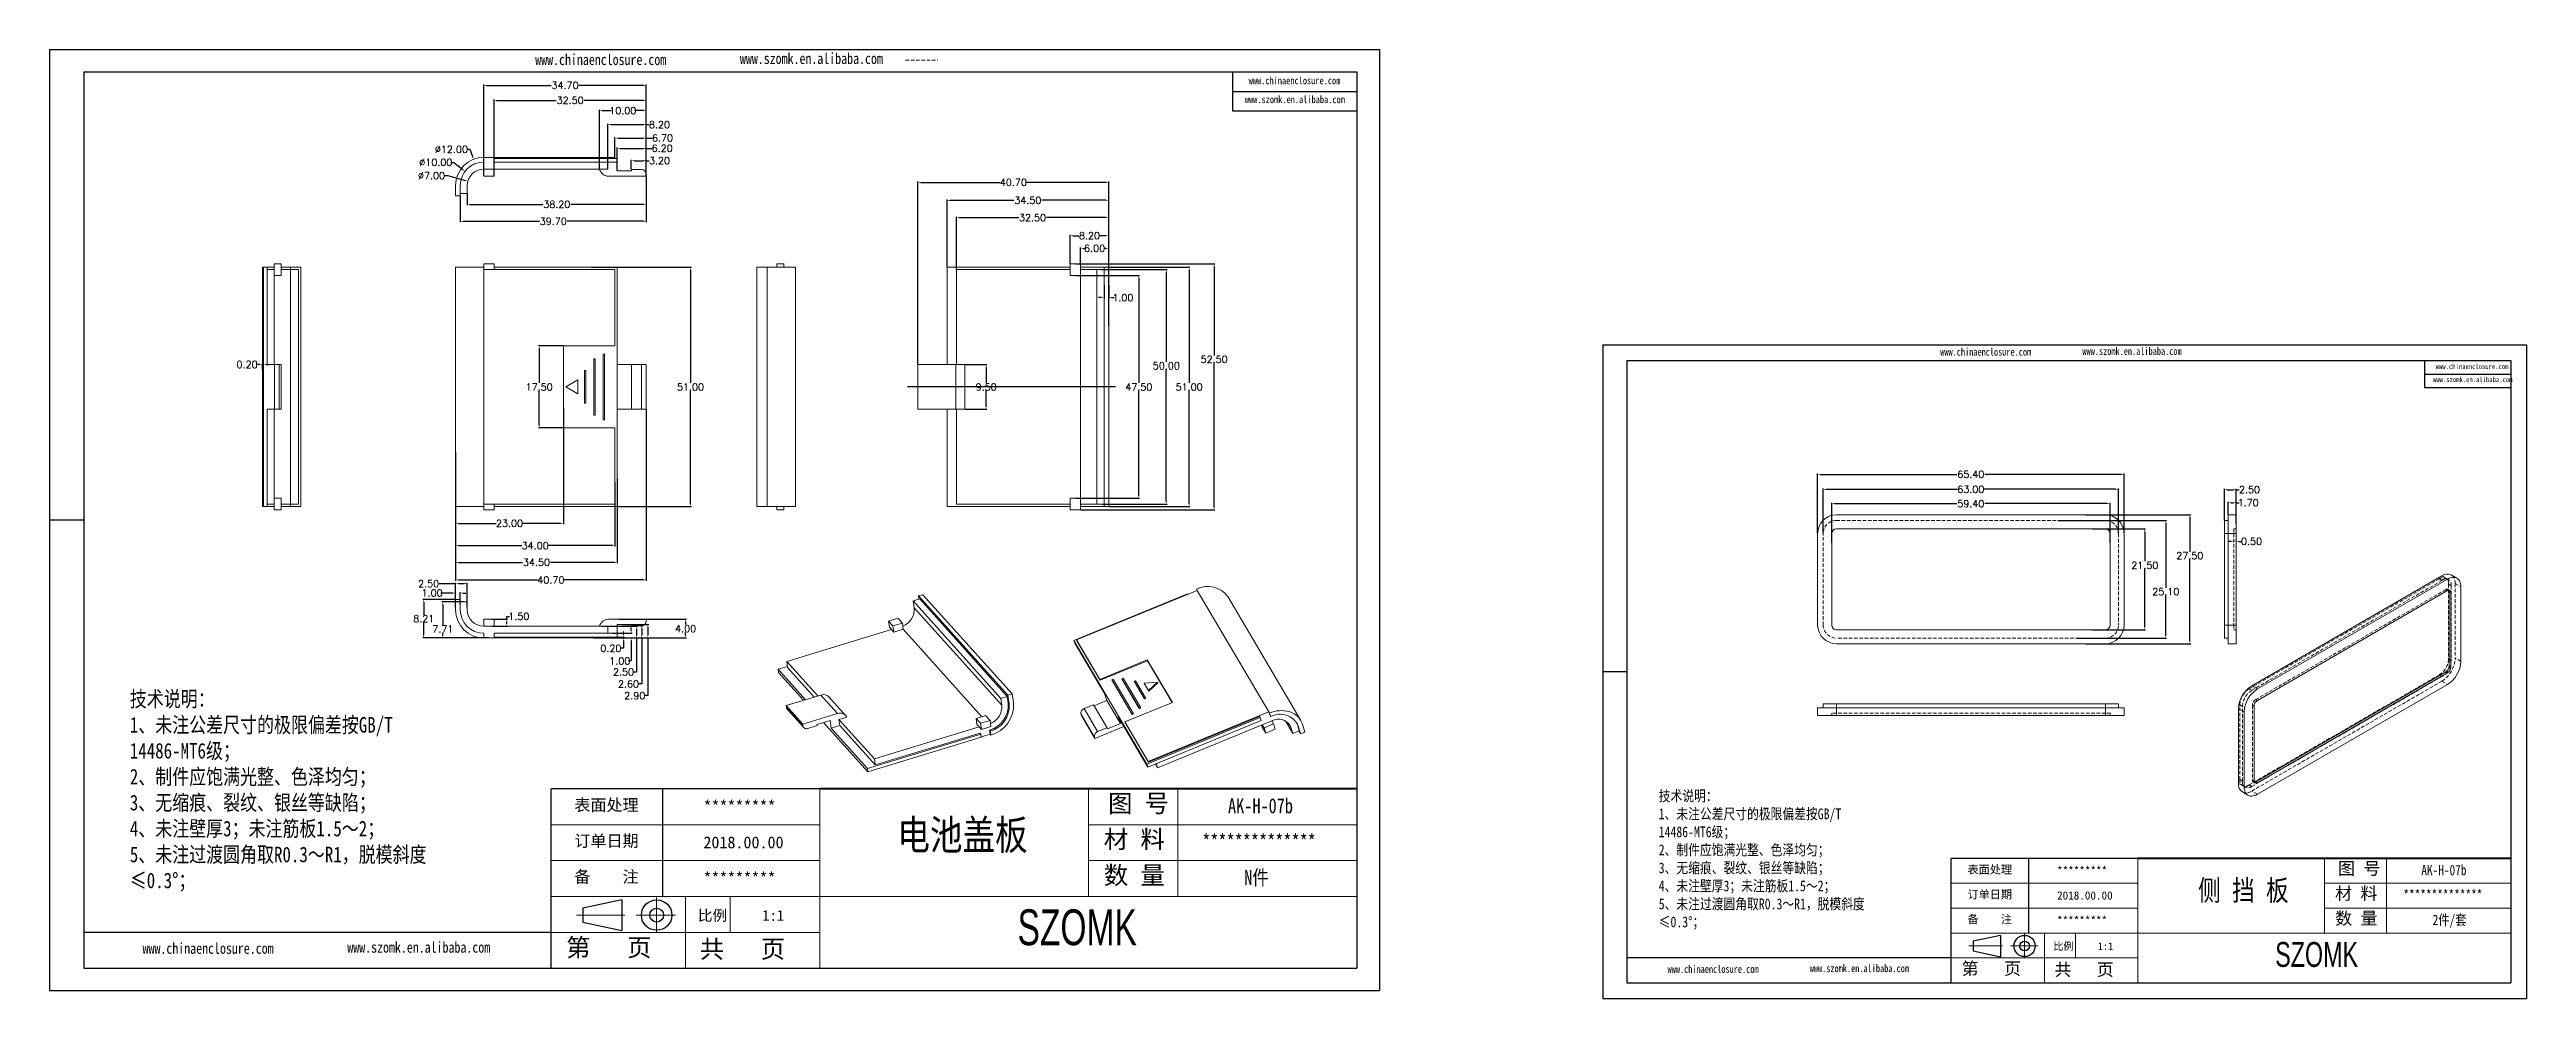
# Model space of a CAD drawing. Header units: inches. Extents: x 3379 to 5004, y 1126 to 1474.
# Drawn here: x 4475 to 5004, y 1126 to 1328 of the extents above; entities that cross this region are included whole.
import ezdxf

# ---------------------------------------------------------------- set-up
doc = ezdxf.new("R2010")
doc.units = ezdxf.units.IN
doc.header["$LTSCALE"] = 15
doc.linetypes.add('CENTER2', pattern=[28.575, 19.05, -3.175, 3.175, -3.175])
doc.linetypes.add('HIDDEN', pattern=[0.075, 0.05, -0.025])
doc.layers.add('文字', color=81, linetype='Continuous')
for name, color, linetype, lineweight in [('粗实线', 7, 'Continuous', 30), ('细实线', 3, 'Continuous', 9), ('细点划线', 2, 'CENTER2', 9)]:
    doc.layers.add(name, color=color, linetype=linetype, lineweight=lineweight)
doc.styles.get("Standard").update_dxf_attribs({"font": 'txt', "bigfont": 'gbcbig.shx'})
doc.styles.add('宋体', font='', dxfattribs={"width": 0.8, "height": 3.5})
doc.styles.add('长仿宋', font='', dxfattribs={"width": 0.7, "height": 4})
doc.styles.get('宋体').set_extended_font_data('SimSun')
doc.styles.get('长仿宋').set_extended_font_data('SimSun')
doc.dimstyles.new('2', dxfattribs={"dimtxt": 1.5, "dimasz": 0.6, "dimexe": 0.18, "dimexo": 0.0625, "dimgap": 0.09, "dimtad": 0, "dimtih": 1, "dimtoh": 1, "dimzin": 0, "dimdsep": 46, "dimtxsty": 'Standard', "dimcen": 0, "dimadec": 0, "dimazin": 2, "dimtfac": 1, "dimtofl": 0, "dimtmove": 0, "dimatfit": 3, "dimfxl": 1, "dimtolj": 1, "dimtzin": 0, "dimarcsym": 0})

msp = doc.modelspace()

# ---------------------------------------------------------------- texts
at = {"attachment_point": 1}
for s, insert, char_height, width in [('{\\fSimHei|b0|i0|c134|p49;表面处理}', (4587.319, 1168.154), 2.5139, 1428.77457), ('{\\fSimHei|b0|i0|c134|p49;*********}', (4614.853, 1167.831), 2.5139, 1428.77457), ('{\\fSimHei|b0|i0|c134|p49;订单日期}', (4587.319, 1160.51), 2.5139, 1428.77457), ('{\\fSimHei|b0|i0|c134|p49;2018.00.00}', (4614.853, 1160.187), 2.5139, 1428.77457), ('{\\fSimHei|b0|i0|c134|p49;备    注}', (4587.319, 1152.866), 2.5139, 1428.77457), ('{\\fSimHei|b0|i0|c134|p49;*********}', (4614.853, 1152.543), 2.5139, 1428.77457), ('{\\fSimHei|b0|i0|c134|p49;表面处理}', (4884.599, 1154.01), 1.74576, 992.20456), ('{\\fSimHei|b0|i0|c134|p49;*********}', (4903.719, 1153.785), 1.74576, 992.20456), ('{\\fSimHei|b0|i0|c134|p49;订单日期}', (4884.599, 1148.702), 1.74576, 992.20456), ('{\\fSimHei|b0|i0|c134|p49;2018.00.00}', (4903.719, 1148.477), 1.74576, 992.20456), ('{\\fSimHei|b0|i0|c134|p49;备    注}', (4884.599, 1143.393), 1.74576, 992.20456), ('{\\fSimHei|b0|i0|c134|p49;*********}', (4903.719, 1143.169), 1.74576, 992.20456)]:
    msp.add_mtext(s, dxfattribs=dict(at, insert=insert, char_height=char_height, width=width))
at = {"layer": '文字', "color": 0, "attachment_point": 1, "style": '宋体'}
for s, insert, char_height, width in [('www.chinaenclosure.com', (4578.958, 1327.021), 2.3357, 41.03606), ('www.szomk.en.alibaba.com', (4622.646, 1327.252), 2.3357, 41.03606), ('www.chinaenclosure.com', (4731.204, 1322.156), 1.55714, 27.35737), ('www.szomk.en.alibaba.com', (4730.39, 1318.123), 1.55714, 27.35737), ('www.chinaenclosure.com', (4878.792, 1264.334), 1.62202, 28.49727), ('www.szomk.en.alibaba.com', (4909.131, 1264.494), 1.62202, 28.49727), ('www.szomk.en.alibaba.com', (4983.953, 1258.155), 1.08134, 18.99818), ('www.chinaenclosure.com', (4984.518, 1260.955), 1.08134, 18.99818), ('{\\H1.111x;技术说明：\\P1、未注公差尺寸的极限偏差按GB/T 14486-MT6级；\\P2、制件应饱满光整、色泽均匀；\\P3、无缩痕、裂纹、银丝等缺陷；\\P4、未注壁厚3；未注筋板1.5～2；\\P5、未注过渡圆角取R0.3～R1，脱模斜度≤0.3%%D；}', (4492.45, 1191.189), 2.98598, 67.25751), ('{\\H1.111x;AK-H-07b}', (4726.801, 1168.327), 2.86654, 33.14048), ('{\\H1.111x;技术说明：\\P1、未注公差尺寸的极限偏差按GB/T 14486-MT6级；\\P2、制件应饱满光整、色泽均匀；\\P3、无缩痕、裂纹、银丝等缺陷；\\P4、未注壁厚3；未注筋板1.5～2；\\P5、未注过渡圆角取R0.3～R1，脱模斜度≤0.3%%D；}', (4818.717, 1170.006), 2.0736, 46.7066), ('电池盖板', (4656.23, 1163.725), 6.3701, 81.43943), ('{\\H1.111x;**************}', (4721.287, 1160.683), 2.86654, 33.14048), ('{\\H1.111x;N件}', (4730.269, 1153.039), 2.86654, 33.14048), ('{\\H1.111x;AK-H-07b}', (4981.461, 1154.13), 1.99066, 23.01422), ('侧 挡 板', (4933.836, 1150.934), 4.4237, 56.55516), ('{\\H1.111x;**************}', (4977.632, 1148.821), 1.99066, 23.01422), ('{\\H1.111x;2件/套}', (4983.869, 1143.513), 1.99066, 23.01422), ('www.chinaenclosure.com', (4495.165, 1137.51), 2.3357, 41.03606), ('www.szomk.en.alibaba.com', (4538.853, 1137.742), 2.3357, 41.03606), ('www.chinaenclosure.com', (4820.603, 1132.729), 1.62202, 28.49727), ('www.szomk.en.alibaba.com', (4850.942, 1132.89), 1.62202, 28.49727)]:
    msp.add_mtext(s, dxfattribs=dict(at, insert=insert, char_height=char_height, width=width))
at = {"layer": '粗实线', "attachment_point": 1, "style": '长仿宋'}
for insert, char_height, width in [((4681.894, 1144.654), 7.64412, 85.72123), ((4950.275, 1137.69), 5.30842, 59.52863)]:
    msp.add_mtext('{\\fSTXinwei|b0|i0|c134|p2;SZOMK}', dxfattribs=dict(at, insert=insert, char_height=char_height, width=width))
at = {"layer": '细实线', "color": 7, "attachment_point": 1}
for s, insert, char_height, width in [('{\\fSimSun|b0|i0|c134|p54;图 号}', (4701.198, 1169.163), 3.82206, 19.1103), ('{\\fSimSun|b0|i0|c134|p54;材 料   }', (4700.292, 1161.519), 3.82206, 19.1103), ('{\\fSimSun|b0|i0|c134|p54;数 量}', (4700.311, 1153.837), 3.82206, 17.26855), ('{\\fSimSun|b0|i0|c134|p54;图 号}', (4963.681, 1154.711), 2.65421, 13.27104), ('{\\fSimSun|b0|i0|c134|p54;材 料   }', (4963.052, 1149.402), 2.65421, 13.27104), ('{\\fSimSun|b0|i0|c134|p54;比例}', (4613.675, 1144.496), 2.29324, 10.06659), ('{\\fSimSun|b0|i0|c134|p54;1:1}', (4627.41, 1144.496), 2.29324, 10.06659), ('{\\fSimSun|b0|i0|c134|p54;数 量}', (4963.065, 1144.068), 2.65421, 11.99205), ('{\\fSimSun|b0|i0|c134|p54;第   页}', (4585.55, 1138.433), 3.82206, 28.66545), ('{\\fSimSun|b0|i0|c134|p54; 共   页}', (4611.467, 1138.109), 3.82206, 28.66545), ('{\\fSimSun|b0|i0|c134|p54;比例}', (4902.901, 1137.581), 1.59252, 6.99069), ('{\\fSimSun|b0|i0|c134|p54;1:1}', (4912.44, 1137.581), 1.59252, 6.99069), ('{\\fSimSun|b0|i0|c134|p54;第   页}', (4883.37, 1133.37), 2.65421, 19.90656), ('{\\fSimSun|b0|i0|c134|p54; 共   页}', (4901.368, 1133.145), 2.65421, 19.90656)]:
    msp.add_mtext(s, dxfattribs=dict(at, insert=insert, char_height=char_height, width=width))

# ---------------------------------------------------------------- blocks, each defined once
blk = doc.blocks.new('*D255')
at = {"color": 0, "lineweight": -2}
for p, q in [((4666.84, 1281.62), (4666.84, 1296.02)), ((4667.44, 1295.84), (4681.13, 1295.84)), ((4700.74, 1295.84), (4687.06, 1295.84)), ((4701.34, 1281.62), (4701.34, 1296.02))]:
    blk.add_line(p, q, dxfattribs=at)
at = {"color": 0}
for points in [[(4667.44, 1295.94), (4667.44, 1295.74), (4666.84, 1295.84)], [(4700.74, 1295.94), (4700.74, 1295.74), (4701.34, 1295.84)]]:
    blk.add_solid(points, dxfattribs=at)
at = {"layer": 'Defpoints', "color": 0}
for p in [(4701.34, 1295.84), (4666.84, 1281.56), (4701.34, 1281.56)]:
    blk.add_point(p, dxfattribs=at)
at = {"color": 0, "insert": (4684.09, 1295.84), "char_height": 1.5, "attachment_point": 5}
blk.add_mtext('\\A1;34.50', dxfattribs=at)
blk = doc.blocks.new('*D256')
at = {"color": 0, "lineweight": -2}
for p, q in [((4660.64, 1260.87), (4660.64, 1299.85)), ((4661.24, 1299.67), (4678.15, 1299.67)), ((4700.74, 1299.67), (4683.83, 1299.67)), ((4701.34, 1276.88), (4701.34, 1299.85))]:
    blk.add_line(p, q, dxfattribs=at)
at = {"color": 0}
for points in [[(4661.24, 1299.77), (4661.24, 1299.57), (4660.64, 1299.67)], [(4700.74, 1299.77), (4700.74, 1299.57), (4701.34, 1299.67)]]:
    blk.add_solid(points, dxfattribs=at)
at = {"layer": 'Defpoints', "color": 0}
for p in [(4660.64, 1299.67), (4701.34, 1276.81), (4660.64, 1260.81)]:
    blk.add_point(p, dxfattribs=at)
at = {"color": 0, "insert": (4680.99, 1299.67), "char_height": 1.5, "attachment_point": 5}
blk.add_mtext('\\A1;40.70', dxfattribs=at)
blk = doc.blocks.new('*D257')
at = {"color": 0, "lineweight": -2}
for p, q in [((4668.84, 1281.12), (4668.84, 1292.35)), ((4669.44, 1292.17), (4682.13, 1292.17)), ((4700.74, 1292.17), (4688.06, 1292.17)), ((4701.34, 1276.88), (4701.34, 1292.35))]:
    blk.add_line(p, q, dxfattribs=at)
at = {"color": 0}
for points in [[(4669.44, 1292.27), (4669.44, 1292.07), (4668.84, 1292.17)], [(4700.74, 1292.27), (4700.74, 1292.07), (4701.34, 1292.17)]]:
    blk.add_solid(points, dxfattribs=at)
at = {"layer": 'Defpoints', "color": 0}
for p in [(4668.84, 1292.17), (4668.84, 1281.06), (4701.34, 1276.81)]:
    blk.add_point(p, dxfattribs=at)
at = {"color": 0, "insert": (4685.09, 1292.17), "char_height": 1.5, "attachment_point": 5}
blk.add_mtext('\\A1;32.50', dxfattribs=at)
blk = doc.blocks.new('*D258')
at = {"color": 0, "lineweight": -2}
for p, q in [((4693.14, 1282.37), (4693.14, 1288.48)), ((4693.74, 1288.3), (4695.03, 1288.3)), ((4700.74, 1288.3), (4699.46, 1288.3)), ((4701.34, 1273.44), (4701.34, 1288.48))]:
    blk.add_line(p, q, dxfattribs=at)
at = {"color": 0}
for points in [[(4693.74, 1288.4), (4693.74, 1288.2), (4693.14, 1288.3)], [(4700.74, 1288.4), (4700.74, 1288.2), (4701.34, 1288.3)]]:
    blk.add_solid(points, dxfattribs=at)
at = {"layer": 'Defpoints', "color": 0}
for p in [(4693.14, 1288.3), (4693.14, 1282.31), (4701.34, 1273.37)]:
    blk.add_point(p, dxfattribs=at)
at = {"color": 0, "insert": (4697.24, 1288.3), "char_height": 1.5, "attachment_point": 5}
blk.add_mtext('\\A1;8.20', dxfattribs=at)
blk = doc.blocks.new('*D259')
at = {"color": 0, "lineweight": -2}
for p, q in [((4695.34, 1282.37), (4695.34, 1285.76)), ((4695.94, 1285.58), (4696.25, 1285.58)), ((4700.74, 1285.58), (4700.43, 1285.58)), ((4701.34, 1269.08), (4701.34, 1285.76))]:
    blk.add_line(p, q, dxfattribs=at)
at = {"color": 0}
for points in [[(4695.94, 1285.68), (4695.94, 1285.48), (4695.34, 1285.58)], [(4700.74, 1285.68), (4700.74, 1285.48), (4701.34, 1285.58)]]:
    blk.add_solid(points, dxfattribs=at)
at = {"layer": 'Defpoints', "color": 0}
for p in [(4695.34, 1285.58), (4695.34, 1282.31), (4701.34, 1269.02)]:
    blk.add_point(p, dxfattribs=at)
at = {"color": 0, "insert": (4698.34, 1285.58), "char_height": 1.5, "attachment_point": 5}
blk.add_mtext('\\A1;6.00', dxfattribs=at)
blk = doc.blocks.new('*D260')
at = {"color": 0, "lineweight": -2}
for p, q in [((4699.74, 1275.09), (4699.14, 1275.09)), ((4700.34, 1277.78), (4700.34, 1274.91)), ((4701.34, 1277.78), (4701.34, 1274.91)), ((4701.94, 1275.09), (4702.54, 1275.09))]:
    blk.add_line(p, q, dxfattribs=at)
at = {"color": 0}
for points in [[(4699.74, 1275.19), (4699.74, 1274.99), (4700.34, 1275.09)], [(4701.94, 1275.19), (4701.94, 1274.99), (4701.34, 1275.09)]]:
    blk.add_solid(points, dxfattribs=at)
at = {"layer": 'Defpoints', "color": 0}
for p in [(4700.34, 1277.84), (4701.34, 1277.84), (4701.34, 1275.09)]:
    blk.add_point(p, dxfattribs=at)
at = {"color": 0, "insert": (4704.38, 1275.09), "char_height": 1.5, "attachment_point": 5}
blk.add_mtext('\\A1;1.00', dxfattribs=at)
blk = doc.blocks.new('*D261')
at = {"color": 0, "lineweight": -2}
for p, q in [((4700.91, 1281.56), (4718.69, 1281.56)), ((4718.51, 1280.96), (4718.51, 1256.9)), ((4718.51, 1231.16), (4718.51, 1255.22)), ((4701.41, 1230.56), (4718.69, 1230.56))]:
    blk.add_line(p, q, dxfattribs=at)
at = {"color": 0}
for points in [[(4718.41, 1280.96), (4718.61, 1280.96), (4718.51, 1281.56)], [(4718.41, 1231.16), (4718.61, 1231.16), (4718.51, 1230.56)]]:
    blk.add_solid(points, dxfattribs=at)
at = {"layer": 'Defpoints', "color": 0}
for p in [(4700.84, 1281.56), (4718.51, 1281.56), (4701.34, 1230.56)]:
    blk.add_point(p, dxfattribs=at)
at = {"color": 0, "insert": (4718.51, 1256.06), "char_height": 1.5, "attachment_point": 5}
blk.add_mtext('\\A1;51.00', dxfattribs=at)
blk = doc.blocks.new('*D262')
at = {"color": 0, "lineweight": -2}
for p, q in [((4694.31, 1282.31), (4724.02, 1282.31)), ((4723.84, 1281.71), (4723.84, 1262.76)), ((4723.84, 1230.41), (4723.84, 1261.08)), ((4695.41, 1229.81), (4724.02, 1229.81))]:
    blk.add_line(p, q, dxfattribs=at)
at = {"color": 0}
for points in [[(4723.74, 1281.71), (4723.94, 1281.71), (4723.84, 1282.31)], [(4723.74, 1230.41), (4723.94, 1230.41), (4723.84, 1229.81)]]:
    blk.add_solid(points, dxfattribs=at)
at = {"layer": 'Defpoints', "color": 0}
for p in [(4694.24, 1282.31), (4723.84, 1282.31), (4695.34, 1229.81)]:
    blk.add_point(p, dxfattribs=at)
at = {"color": 0, "insert": (4723.84, 1261.92), "char_height": 1.5, "attachment_point": 5}
blk.add_mtext('\\A1;52.50', dxfattribs=at)
blk = doc.blocks.new('*D263')
at = {"color": 0, "lineweight": -2}
for p, q in [((4699.66, 1281.06), (4713.82, 1281.06)), ((4713.64, 1280.46), (4713.64, 1261.39)), ((4713.64, 1231.66), (4713.64, 1259.71)), ((4699.96, 1231.06), (4713.82, 1231.06))]:
    blk.add_line(p, q, dxfattribs=at)
at = {"color": 0}
for points in [[(4713.54, 1280.46), (4713.74, 1280.46), (4713.64, 1281.06)], [(4713.54, 1231.66), (4713.74, 1231.66), (4713.64, 1231.06)]]:
    blk.add_solid(points, dxfattribs=at)
at = {"layer": 'Defpoints', "color": 0}
for p in [(4699.59, 1281.06), (4699.89, 1231.06), (4713.64, 1231.06)]:
    blk.add_point(p, dxfattribs=at)
at = {"color": 0, "insert": (4713.64, 1260.55), "char_height": 1.5, "attachment_point": 5}
blk.add_mtext('\\A1;50.00', dxfattribs=at)
blk = doc.blocks.new('*D264')
at = {"color": 0, "lineweight": -2}
for p, q in [((4694.31, 1279.81), (4707.95, 1279.81)), ((4707.77, 1279.21), (4707.77, 1256.9)), ((4707.77, 1232.91), (4707.77, 1255.22)), ((4694.31, 1232.31), (4707.95, 1232.31))]:
    blk.add_line(p, q, dxfattribs=at)
at = {"color": 0}
for points in [[(4707.67, 1279.21), (4707.87, 1279.21), (4707.77, 1279.81)], [(4707.67, 1232.91), (4707.87, 1232.91), (4707.77, 1232.31)]]:
    blk.add_solid(points, dxfattribs=at)
at = {"layer": 'Defpoints', "color": 0}
for p in [(4694.24, 1279.81), (4707.77, 1279.81), (4694.24, 1232.31)]:
    blk.add_point(p, dxfattribs=at)
at = {"color": 0, "insert": (4707.77, 1256.06), "char_height": 1.5, "attachment_point": 5}
blk.add_mtext('\\A1;47.50', dxfattribs=at)
blk = doc.blocks.new('*D265')
at = {"color": 0, "lineweight": -2}
for p, q in [((4670.71, 1260.81), (4675.37, 1260.81)), ((4675.19, 1260.21), (4675.19, 1256.9)), ((4675.19, 1251.91), (4675.19, 1255.22)), ((4670.71, 1251.31), (4675.37, 1251.31))]:
    blk.add_line(p, q, dxfattribs=at)
at = {"color": 0}
for points in [[(4675.09, 1260.21), (4675.29, 1260.21), (4675.19, 1260.81)], [(4675.09, 1251.91), (4675.29, 1251.91), (4675.19, 1251.31)]]:
    blk.add_solid(points, dxfattribs=at)
at = {"layer": 'Defpoints', "color": 0}
for p in [(4670.64, 1260.81), (4675.19, 1260.81), (4670.64, 1251.31)]:
    blk.add_point(p, dxfattribs=at)
at = {"color": 0, "insert": (4675.19, 1256.06), "char_height": 1.5, "attachment_point": 5}
blk.add_mtext('\\A1;9.50', dxfattribs=at)
blk = doc.blocks.new('*D268')
at = {"color": 0, "lineweight": -2}
for p, q in [((4590.94, 1281.56), (4612.28, 1281.56)), ((4612.1, 1280.96), (4612.1, 1256.9)), ((4612.1, 1231.16), (4612.1, 1255.22)), ((4596.53, 1230.56), (4612.28, 1230.56))]:
    blk.add_line(p, q, dxfattribs=at)
at = {"color": 0}
for points in [[(4612, 1280.96), (4612.2, 1280.96), (4612.1, 1281.56)], [(4612, 1231.16), (4612.2, 1231.16), (4612.1, 1230.56)]]:
    blk.add_solid(points, dxfattribs=at)
at = {"layer": 'Defpoints', "color": 0}
for p in [(4590.88, 1281.56), (4596.47, 1230.56), (4612.1, 1230.56)]:
    blk.add_point(p, dxfattribs=at)
at = {"color": 0, "insert": (4612.1, 1256.06), "char_height": 1.5, "attachment_point": 5}
blk.add_mtext('\\A1;51.00', dxfattribs=at)
blk = doc.blocks.new('*D269')
at = {"color": 0, "lineweight": -2}
for p, q in [((4584.91, 1264.81), (4579.63, 1264.81)), ((4579.81, 1264.21), (4579.81, 1256.9)), ((4579.81, 1247.91), (4579.81, 1255.22)), ((4584.91, 1247.31), (4579.63, 1247.31))]:
    blk.add_line(p, q, dxfattribs=at)
at = {"color": 0}
for points in [[(4579.71, 1264.21), (4579.91, 1264.21), (4579.81, 1264.81)], [(4579.71, 1247.91), (4579.91, 1247.91), (4579.81, 1247.31)]]:
    blk.add_solid(points, dxfattribs=at)
at = {"layer": 'Defpoints', "color": 0}
for p in [(4579.81, 1264.81), (4584.97, 1264.81), (4584.97, 1247.31)]:
    blk.add_point(p, dxfattribs=at)
at = {"color": 0, "insert": (4579.81, 1256.06), "char_height": 1.5, "attachment_point": 5}
blk.add_mtext('\\A1;17.50', dxfattribs=at)
blk = doc.blocks.new('*D270')
at = {"color": 0, "lineweight": -2}
for p, q in [((4584.97, 1251.5), (4584.97, 1226.77)), ((4561.97, 1230.49), (4561.97, 1226.77)), ((4562.57, 1226.95), (4570.63, 1226.95)), ((4584.37, 1226.95), (4576.31, 1226.95))]:
    blk.add_line(p, q, dxfattribs=at)
at = {"color": 0}
for points in [[(4562.57, 1227.05), (4562.57, 1226.85), (4561.97, 1226.95)], [(4584.37, 1227.05), (4584.37, 1226.85), (4584.97, 1226.95)]]:
    blk.add_solid(points, dxfattribs=at)
at = {"layer": 'Defpoints', "color": 0}
for p in [(4584.97, 1251.57), (4561.97, 1230.56), (4584.97, 1226.95)]:
    blk.add_point(p, dxfattribs=at)
at = {"color": 0, "insert": (4573.47, 1226.95), "char_height": 1.5, "attachment_point": 5}
blk.add_mtext('\\A1;23.00', dxfattribs=at)
blk = doc.blocks.new('*D271')
at = {"color": 0, "lineweight": -2}
for p, q in [((4561.97, 1235.74), (4561.97, 1222.05)), ((4595.97, 1235.74), (4595.97, 1222.05)), ((4562.57, 1222.23), (4576.13, 1222.23)), ((4595.37, 1222.23), (4581.81, 1222.23))]:
    blk.add_line(p, q, dxfattribs=at)
at = {"color": 0}
for points in [[(4562.57, 1222.33), (4562.57, 1222.13), (4561.97, 1222.23)], [(4595.37, 1222.33), (4595.37, 1222.13), (4595.97, 1222.23)]]:
    blk.add_solid(points, dxfattribs=at)
at = {"layer": 'Defpoints', "color": 0}
for p in [(4561.97, 1235.8), (4595.97, 1235.8), (4595.97, 1222.23)]:
    blk.add_point(p, dxfattribs=at)
at = {"color": 0, "insert": (4578.97, 1222.23), "char_height": 1.5, "attachment_point": 5}
blk.add_mtext('\\A1;34.00', dxfattribs=at)
blk = doc.blocks.new('*D272')
at = {"color": 0, "lineweight": -2}
for p, q in [((4561.97, 1232.92), (4561.97, 1218.46)), ((4596.47, 1236.55), (4596.47, 1218.46)), ((4562.57, 1218.64), (4576.26, 1218.64)), ((4595.87, 1218.64), (4582.19, 1218.64))]:
    blk.add_line(p, q, dxfattribs=at)
at = {"color": 0}
for points in [[(4562.57, 1218.74), (4562.57, 1218.54), (4561.97, 1218.64)], [(4595.87, 1218.74), (4595.87, 1218.54), (4596.47, 1218.64)]]:
    blk.add_solid(points, dxfattribs=at)
at = {"layer": 'Defpoints', "color": 0}
for p in [(4561.97, 1232.98), (4596.47, 1236.61), (4596.47, 1218.64)]:
    blk.add_point(p, dxfattribs=at)
at = {"color": 0, "insert": (4579.22, 1218.64), "char_height": 1.5, "attachment_point": 5}
blk.add_mtext('\\A1;34.50', dxfattribs=at)
blk = doc.blocks.new('*D273')
at = {"color": 0, "lineweight": -2}
for p, q in [((4602.67, 1251.24), (4602.67, 1214.72)), ((4561.97, 1242.17), (4561.97, 1214.72)), ((4562.57, 1214.9), (4579.48, 1214.9)), ((4602.07, 1214.9), (4585.16, 1214.9))]:
    blk.add_line(p, q, dxfattribs=at)
at = {"color": 0}
for points in [[(4562.57, 1215), (4562.57, 1214.8), (4561.97, 1214.9)], [(4602.07, 1215), (4602.07, 1214.8), (4602.67, 1214.9)]]:
    blk.add_solid(points, dxfattribs=at)
at = {"layer": 'Defpoints', "color": 0}
for p in [(4602.67, 1251.31), (4561.97, 1242.24), (4561.97, 1214.9)]:
    blk.add_point(p, dxfattribs=at)
at = {"color": 0, "insert": (4582.32, 1214.9), "char_height": 1.5, "attachment_point": 5}
blk.add_mtext('\\A1;40.70', dxfattribs=at)
blk = doc.blocks.new('*D274')
at = {"color": 0, "lineweight": -2}
for p, q in [((4520.15, 1260.83), (4519.55, 1260.83)), ((4520.75, 1259.72), (4520.75, 1261.01)), ((4520.95, 1259.72), (4520.95, 1261.01)), ((4521.55, 1260.83), (4522.15, 1260.83))]:
    blk.add_line(p, q, dxfattribs=at)
at = {"color": 0}
for points in [[(4520.15, 1260.93), (4520.15, 1260.73), (4520.75, 1260.83)], [(4521.55, 1260.93), (4521.55, 1260.73), (4520.95, 1260.83)]]:
    blk.add_solid(points, dxfattribs=at)
at = {"layer": 'Defpoints', "color": 0}
for p in [(4520.75, 1260.83), (4520.75, 1259.66), (4520.95, 1259.66)]:
    blk.add_point(p, dxfattribs=at)
at = {"color": 0, "insert": (4517.46, 1260.83), "char_height": 1.5, "attachment_point": 5}
blk.add_mtext('\\A1;0.20', dxfattribs=at)
blk = doc.blocks.new('*D275')
at = {"color": 0, "lineweight": -2}
for p, q in [((4564.4, 1306.74), (4565, 1306.74)), ((4565, 1306.74), (4565.61, 1305.15))]:
    blk.add_line(p, q, dxfattribs=at)
at = {"color": 0}
blk.add_solid([(4565.7, 1305.19), (4565.52, 1305.12), (4565.82, 1304.59)], dxfattribs=at)
at = {"layer": 'Defpoints', "color": 0}
for p in [(4565.82, 1304.59), (4570.12, 1293.39)]:
    blk.add_point(p, dxfattribs=at)
at = {"color": 0, "insert": (4561.06, 1306.74), "char_height": 1.5, "attachment_point": 5}
blk.add_mtext('\\A1;∅12.00', dxfattribs=at)
blk = doc.blocks.new('*D276')
at = {"color": 0, "lineweight": -2}
for p, q in [((4560.97, 1303.91), (4561.57, 1303.91)), ((4561.57, 1303.91), (4563.53, 1302.4))]:
    blk.add_line(p, q, dxfattribs=at)
at = {"color": 0}
blk.add_solid([(4563.59, 1302.48), (4563.47, 1302.32), (4564.01, 1302.03)], dxfattribs=at)
at = {"layer": 'Defpoints', "color": 0}
for p in [(4564.01, 1302.03), (4571.94, 1295.95)]:
    blk.add_point(p, dxfattribs=at)
at = {"color": 0, "insert": (4557.75, 1303.91), "char_height": 1.5, "attachment_point": 5}
blk.add_mtext('\\A1;∅10.00', dxfattribs=at)
blk = doc.blocks.new('*D277')
at = {"color": 0, "lineweight": -2}
for p, q in [((4559.68, 1301.1), (4560.28, 1301.1)), ((4560.28, 1301.1), (4564.02, 1300.08))]:
    blk.add_line(p, q, dxfattribs=at)
at = {"color": 0}
blk.add_solid([(4564.05, 1300.17), (4563.99, 1299.98), (4564.6, 1299.92)], dxfattribs=at)
at = {"layer": 'Defpoints', "color": 0}
for p in [(4564.6, 1299.92), (4571.35, 1298.06)]:
    blk.add_point(p, dxfattribs=at)
at = {"color": 0, "insert": (4556.84, 1301.1), "char_height": 1.5, "attachment_point": 5}
blk.add_mtext('\\A1;∅7.00', dxfattribs=at)
blk = doc.blocks.new('*D278')
at = {"color": 0, "lineweight": -2}
for p, q in [((4569.75, 1206.52), (4573.08, 1206.52)), ((4572.9, 1206.52), (4572.9, 1207.12)), ((4572.9, 1207.12), (4573.5, 1207.12)), ((4572.9, 1205.62), (4572.9, 1205.92)), ((4569.75, 1205.02), (4573.08, 1205.02))]:
    blk.add_line(p, q, dxfattribs=at)
at = {"color": 0}
for points in [[(4572.8, 1205.92), (4573, 1205.92), (4572.9, 1206.52)], [(4572.8, 1205.62), (4573, 1205.62), (4572.9, 1205.02)]]:
    blk.add_solid(points, dxfattribs=at)
at = {"layer": 'Defpoints', "color": 0}
for p in [(4569.69, 1206.52), (4572.9, 1206.52), (4569.69, 1205.02)]:
    blk.add_point(p, dxfattribs=at)
at = {"color": 0, "insert": (4575.47, 1207.12), "char_height": 1.5, "attachment_point": 5}
blk.add_mtext('\\A1;1.50', dxfattribs=at)
blk = doc.blocks.new('*D279')
at = {"color": 0, "lineweight": -2}
for p, q in [((4561.91, 1210.73), (4554.99, 1210.73)), ((4555.17, 1210.13), (4555.17, 1207.46)), ((4555.17, 1203.12), (4555.17, 1205.78)), ((4569.02, 1202.52), (4554.99, 1202.52))]:
    blk.add_line(p, q, dxfattribs=at)
at = {"color": 0}
for points in [[(4555.07, 1210.13), (4555.27, 1210.13), (4555.17, 1210.73)], [(4555.07, 1203.12), (4555.27, 1203.12), (4555.17, 1202.52)]]:
    blk.add_solid(points, dxfattribs=at)
at = {"layer": 'Defpoints', "color": 0}
for p in [(4561.97, 1210.73), (4555.17, 1202.52), (4569.08, 1202.52)]:
    blk.add_point(p, dxfattribs=at)
at = {"color": 0, "insert": (4555.17, 1206.62), "char_height": 1.5, "attachment_point": 5}
blk.add_mtext('\\A1;8.21', dxfattribs=at)
blk = doc.blocks.new('*D280')
at = {"color": 0, "lineweight": -2}
for p, q in [((4563.66, 1210.23), (4559.05, 1210.23)), ((4559.23, 1209.63), (4559.23, 1205.27)), ((4568.96, 1202.52), (4559.05, 1202.52)), ((4559.23, 1203.12), (4559.23, 1203.59))]:
    blk.add_line(p, q, dxfattribs=at)
at = {"color": 0}
for points in [[(4559.13, 1209.63), (4559.33, 1209.63), (4559.23, 1210.23)], [(4559.13, 1203.12), (4559.33, 1203.12), (4559.23, 1202.52)]]:
    blk.add_solid(points, dxfattribs=at)
at = {"layer": 'Defpoints', "color": 0}
for p in [(4563.72, 1210.23), (4559.23, 1202.52), (4569.02, 1202.52)]:
    blk.add_point(p, dxfattribs=at)
at = {"color": 0, "insert": (4559.23, 1204.43), "char_height": 1.5, "attachment_point": 5}
blk.add_mtext('\\A1;7.71', dxfattribs=at)
blk = doc.blocks.new('*D281')
at = {"color": 0, "lineweight": -2}
for p, q in [((4595.26, 1202.72), (4597.99, 1202.72)), ((4595.26, 1202.52), (4597.99, 1202.52)), ((4597.81, 1200.32), (4597.21, 1200.32)), ((4597.81, 1203.32), (4597.81, 1203.92)), ((4597.81, 1201.92), (4597.81, 1200.32))]:
    blk.add_line(p, q, dxfattribs=at)
at = {"color": 0}
for points in [[(4597.71, 1203.32), (4597.91, 1203.32), (4597.81, 1202.72)], [(4597.71, 1201.92), (4597.91, 1201.92), (4597.81, 1202.52)]]:
    blk.add_solid(points, dxfattribs=at)
at = {"layer": 'Defpoints', "color": 0}
for p in [(4595.19, 1202.72), (4595.19, 1202.52), (4597.81, 1202.72)]:
    blk.add_point(p, dxfattribs=at)
at = {"color": 0, "insert": (4595.12, 1200.32), "char_height": 1.5, "attachment_point": 5}
blk.add_mtext('\\A1;0.20', dxfattribs=at)
blk = doc.blocks.new('*D282')
at = {"color": 0, "lineweight": -2}
for p, q in [((4594.52, 1202.52), (4599.62, 1202.52)), ((4595.46, 1203.52), (4599.62, 1203.52)), ((4599.44, 1204.12), (4599.44, 1204.72)), ((4599.44, 1201.92), (4599.44, 1197.61)), ((4599.44, 1197.61), (4598.84, 1197.61))]:
    blk.add_line(p, q, dxfattribs=at)
at = {"color": 0}
for points in [[(4599.34, 1204.12), (4599.54, 1204.12), (4599.44, 1203.52)], [(4599.34, 1201.92), (4599.54, 1201.92), (4599.44, 1202.52)]]:
    blk.add_solid(points, dxfattribs=at)
at = {"layer": 'Defpoints', "color": 0}
for p in [(4594.46, 1202.52), (4595.39, 1203.52), (4599.44, 1203.52)]:
    blk.add_point(p, dxfattribs=at)
at = {"color": 0, "insert": (4597, 1197.61), "char_height": 1.5, "attachment_point": 5}
blk.add_mtext('\\A1;1.00', dxfattribs=at)
blk = doc.blocks.new('*D283')
at = {"color": 0, "lineweight": -2}
for p, q in [((4593.11, 1205.02), (4600.78, 1205.02)), ((4593.11, 1202.52), (4600.78, 1202.52)), ((4600.6, 1204.42), (4600.6, 1203.12)), ((4600.6, 1202.52), (4600.6, 1195.25)), ((4600.6, 1195.25), (4600, 1195.25))]:
    blk.add_line(p, q, dxfattribs=at)
at = {"color": 0}
for points in [[(4600.5, 1204.42), (4600.7, 1204.42), (4600.6, 1205.02)], [(4600.5, 1203.12), (4600.7, 1203.12), (4600.6, 1202.52)]]:
    blk.add_solid(points, dxfattribs=at)
at = {"layer": 'Defpoints', "color": 0}
for p in [(4593.05, 1205.02), (4593.05, 1202.52), (4600.6, 1205.02)]:
    blk.add_point(p, dxfattribs=at)
at = {"color": 0, "insert": (4597.79, 1195.25), "char_height": 1.5, "attachment_point": 5}
blk.add_mtext('\\A1;2.50', dxfattribs=at)
blk = doc.blocks.new('*D284')
at = {"color": 0, "lineweight": -2}
for p, q in [((4593.17, 1202.52), (4601.87, 1202.52)), ((4601.47, 1205.11), (4601.87, 1205.11)), ((4601.69, 1204.51), (4601.69, 1203.12)), ((4601.69, 1202.52), (4601.69, 1192.72)), ((4601.69, 1192.72), (4601.09, 1192.72))]:
    blk.add_line(p, q, dxfattribs=at)
at = {"color": 0}
for points in [[(4601.59, 1204.51), (4601.79, 1204.51), (4601.69, 1205.11)], [(4601.59, 1203.12), (4601.79, 1203.12), (4601.69, 1202.52)]]:
    blk.add_solid(points, dxfattribs=at)
at = {"layer": 'Defpoints', "color": 0}
for p in [(4593.11, 1202.52), (4601.41, 1205.11), (4601.69, 1205.11)]:
    blk.add_point(p, dxfattribs=at)
at = {"color": 0, "insert": (4598.87, 1192.72), "char_height": 1.5, "attachment_point": 5}
blk.add_mtext('\\A1;2.60', dxfattribs=at)
blk = doc.blocks.new('*D285')
at = {"color": 0, "lineweight": -2}
for p, q in [((4597.55, 1205.41), (4603.18, 1205.41)), ((4591.44, 1202.52), (4603.18, 1202.52)), ((4603, 1204.81), (4603, 1203.12)), ((4603, 1202.52), (4603, 1190.23)), ((4603, 1190.23), (4602.4, 1190.23))]:
    blk.add_line(p, q, dxfattribs=at)
at = {"color": 0}
for points in [[(4602.9, 1204.81), (4603.1, 1204.81), (4603, 1205.41)], [(4602.9, 1203.12), (4603.1, 1203.12), (4603, 1202.52)]]:
    blk.add_solid(points, dxfattribs=at)
at = {"layer": 'Defpoints', "color": 0}
for p in [(4597.49, 1205.41), (4603, 1205.41), (4591.38, 1202.52)]:
    blk.add_point(p, dxfattribs=at)
at = {"color": 0, "insert": (4600.19, 1190.23), "char_height": 1.5, "attachment_point": 5}
blk.add_mtext('\\A1;2.90', dxfattribs=at)
blk = doc.blocks.new('*D286')
at = {"color": 0, "lineweight": -2}
for p, q in [((4596.84, 1206.52), (4611.24, 1206.52)), ((4611.06, 1205.92), (4611.06, 1205.36)), ((4591.51, 1202.52), (4611.24, 1202.52)), ((4611.06, 1203.12), (4611.06, 1203.68))]:
    blk.add_line(p, q, dxfattribs=at)
at = {"color": 0}
for points in [[(4610.96, 1205.92), (4611.16, 1205.92), (4611.06, 1206.52)], [(4610.96, 1203.12), (4611.16, 1203.12), (4611.06, 1202.52)]]:
    blk.add_solid(points, dxfattribs=at)
at = {"layer": 'Defpoints', "color": 0}
for p in [(4596.78, 1206.52), (4611.06, 1206.52), (4591.44, 1202.52)]:
    blk.add_point(p, dxfattribs=at)
at = {"color": 0, "insert": (4611.06, 1204.52), "char_height": 1.5, "attachment_point": 5}
blk.add_mtext('\\A1;4.00', dxfattribs=at)
blk = doc.blocks.new('*D287')
at = {"color": 0, "lineweight": -2}
for p, q in [((4561.37, 1212.1), (4558.79, 1212.1)), ((4561.97, 1209.68), (4561.97, 1212.28)), ((4562.97, 1209.68), (4562.97, 1212.28)), ((4563.57, 1212.1), (4564.17, 1212.1))]:
    blk.add_line(p, q, dxfattribs=at)
at = {"color": 0}
for points in [[(4561.37, 1212.2), (4561.37, 1212), (4561.97, 1212.1)], [(4563.57, 1212.2), (4563.57, 1212), (4562.97, 1212.1)]]:
    blk.add_solid(points, dxfattribs=at)
at = {"layer": 'Defpoints', "color": 0}
for p in [(4562.97, 1212.1), (4561.97, 1209.62), (4562.97, 1209.62)]:
    blk.add_point(p, dxfattribs=at)
at = {"color": 0, "insert": (4556.95, 1212.1), "char_height": 1.5, "attachment_point": 5}
blk.add_mtext('\\A1;1.00', dxfattribs=at)
blk = doc.blocks.new('*D288')
at = {"color": 0, "lineweight": -2}
for p, q in [((4561.97, 1214.09), (4558.44, 1214.09)), ((4561.97, 1209.06), (4561.97, 1214.27)), ((4563.87, 1214.09), (4562.57, 1214.09)), ((4564.47, 1209.06), (4564.47, 1214.27))]:
    blk.add_line(p, q, dxfattribs=at)
at = {"color": 0}
for points in [[(4562.57, 1214.19), (4562.57, 1213.99), (4561.97, 1214.09)], [(4563.87, 1214.19), (4563.87, 1213.99), (4564.47, 1214.09)]]:
    blk.add_solid(points, dxfattribs=at)
at = {"layer": 'Defpoints', "color": 0}
for p in [(4564.47, 1214.09), (4561.97, 1209), (4564.47, 1209)]:
    blk.add_point(p, dxfattribs=at)
at = {"color": 0, "insert": (4556.22, 1214.09), "char_height": 1.5, "attachment_point": 5}
blk.add_mtext('\\A1;2.50', dxfattribs=at)
blk = doc.blocks.new('*D289')
at = {"color": 0, "lineweight": -2}
for p, q in [((4599.47, 1302.46), (4599.47, 1304.47)), ((4600.07, 1304.29), (4602.07, 1304.29)), ((4602.67, 1301.05), (4602.67, 1304.47)), ((4602.67, 1304.29), (4603.27, 1304.29))]:
    blk.add_line(p, q, dxfattribs=at)
at = {"color": 0}
for points in [[(4600.07, 1304.39), (4600.07, 1304.19), (4599.47, 1304.29)], [(4602.07, 1304.39), (4602.07, 1304.19), (4602.67, 1304.29)]]:
    blk.add_solid(points, dxfattribs=at)
at = {"layer": 'Defpoints', "color": 0}
for p in [(4599.47, 1304.29), (4599.47, 1302.39), (4602.67, 1300.99)]:
    blk.add_point(p, dxfattribs=at)
at = {"color": 0, "insert": (4605.49, 1304.29), "char_height": 1.5, "attachment_point": 5}
blk.add_mtext('\\A1;3.20', dxfattribs=at)
blk = doc.blocks.new('*D290')
at = {"color": 0, "lineweight": -2}
for p, q in [((4596.47, 1302.16), (4596.47, 1307.1)), ((4597.07, 1306.92), (4602.07, 1306.92)), ((4602.67, 1301.05), (4602.67, 1307.1)), ((4602.67, 1306.92), (4603.85, 1306.92))]:
    blk.add_line(p, q, dxfattribs=at)
at = {"color": 0}
for points in [[(4597.07, 1307.02), (4597.07, 1306.82), (4596.47, 1306.92)], [(4602.07, 1307.02), (4602.07, 1306.82), (4602.67, 1306.92)]]:
    blk.add_solid(points, dxfattribs=at)
at = {"layer": 'Defpoints', "color": 0}
for p in [(4596.47, 1306.92), (4596.47, 1302.09), (4602.67, 1300.99)]:
    blk.add_point(p, dxfattribs=at)
at = {"color": 0, "insert": (4606.07, 1306.92), "char_height": 1.5, "attachment_point": 5}
blk.add_mtext('\\A1;6.20', dxfattribs=at)
blk = doc.blocks.new('*D291')
at = {"color": 0, "lineweight": -2}
for p, q in [((4594.47, 1302.55), (4594.47, 1312.17)), ((4595.07, 1311.99), (4602.07, 1311.99)), ((4602.67, 1301.05), (4602.67, 1312.17)), ((4602.67, 1311.99), (4603.27, 1311.99))]:
    blk.add_line(p, q, dxfattribs=at)
at = {"color": 0}
for points in [[(4595.07, 1312.09), (4595.07, 1311.89), (4594.47, 1311.99)], [(4602.07, 1312.09), (4602.07, 1311.89), (4602.67, 1311.99)]]:
    blk.add_solid(points, dxfattribs=at)
at = {"layer": 'Defpoints', "color": 0}
for p in [(4602.67, 1311.99), (4594.47, 1302.49), (4602.67, 1300.99)]:
    blk.add_point(p, dxfattribs=at)
at = {"color": 0, "insert": (4605.49, 1311.99), "char_height": 1.5, "attachment_point": 5}
blk.add_mtext('\\A1;8.20', dxfattribs=at)
blk = doc.blocks.new('*D292')
at = {"color": 0, "lineweight": -2}
for p, q in [((4595.97, 1305.05), (4595.97, 1309.3)), ((4596.57, 1309.12), (4602.07, 1309.12)), ((4602.67, 1301.05), (4602.67, 1309.3)), ((4602.67, 1309.12), (4603.91, 1309.12))]:
    blk.add_line(p, q, dxfattribs=at)
at = {"color": 0}
for points in [[(4596.57, 1309.22), (4596.57, 1309.02), (4595.97, 1309.12)], [(4602.07, 1309.22), (4602.07, 1309.02), (4602.67, 1309.12)]]:
    blk.add_solid(points, dxfattribs=at)
at = {"layer": 'Defpoints', "color": 0}
for p in [(4595.97, 1309.12), (4595.97, 1304.99), (4602.67, 1300.99)]:
    blk.add_point(p, dxfattribs=at)
at = {"color": 0, "insert": (4606.13, 1309.12), "char_height": 1.5, "attachment_point": 5}
blk.add_mtext('\\A1;6.70', dxfattribs=at)
blk = doc.blocks.new('*D293')
at = {"color": 0, "lineweight": -2}
for p, q in [((4592.67, 1302.55), (4592.67, 1315.16)), ((4593.27, 1314.98), (4595.21, 1314.98)), ((4602.07, 1314.98), (4600.14, 1314.98)), ((4602.67, 1301.05), (4602.67, 1315.16))]:
    blk.add_line(p, q, dxfattribs=at)
at = {"color": 0}
for points in [[(4593.27, 1315.08), (4593.27, 1314.88), (4592.67, 1314.98)], [(4602.07, 1315.08), (4602.07, 1314.88), (4602.67, 1314.98)]]:
    blk.add_solid(points, dxfattribs=at)
at = {"layer": 'Defpoints', "color": 0}
for p in [(4602.67, 1314.98), (4592.67, 1302.49), (4602.67, 1300.99)]:
    blk.add_point(p, dxfattribs=at)
at = {"color": 0, "insert": (4597.67, 1314.98), "char_height": 1.5, "attachment_point": 5}
blk.add_mtext('\\A1;10.00', dxfattribs=at)
blk = doc.blocks.new('*D294')
at = {"color": 0, "lineweight": -2}
for p, q in [((4570.17, 1301.05), (4570.17, 1317.31)), ((4570.77, 1317.13), (4583.46, 1317.13)), ((4602.07, 1317.13), (4589.39, 1317.13)), ((4602.67, 1301.05), (4602.67, 1317.31))]:
    blk.add_line(p, q, dxfattribs=at)
at = {"color": 0}
for points in [[(4570.77, 1317.23), (4570.77, 1317.03), (4570.17, 1317.13)], [(4602.07, 1317.23), (4602.07, 1317.03), (4602.67, 1317.13)]]:
    blk.add_solid(points, dxfattribs=at)
at = {"layer": 'Defpoints', "color": 0}
for p in [(4602.67, 1317.13), (4570.17, 1300.99), (4602.67, 1300.99)]:
    blk.add_point(p, dxfattribs=at)
at = {"color": 0, "insert": (4586.42, 1317.13), "char_height": 1.5, "attachment_point": 5}
blk.add_mtext('\\A1;32.50', dxfattribs=at)
blk = doc.blocks.new('*D295')
at = {"color": 0, "lineweight": -2}
for p, q in [((4567.97, 1301.05), (4567.97, 1320.53)), ((4568.57, 1320.35), (4582.36, 1320.35)), ((4602.07, 1320.35), (4588.29, 1320.35)), ((4602.67, 1301.05), (4602.67, 1320.53))]:
    blk.add_line(p, q, dxfattribs=at)
at = {"color": 0}
for points in [[(4568.57, 1320.45), (4568.57, 1320.25), (4567.97, 1320.35)], [(4602.07, 1320.45), (4602.07, 1320.25), (4602.67, 1320.35)]]:
    blk.add_solid(points, dxfattribs=at)
at = {"layer": 'Defpoints', "color": 0}
for p in [(4602.67, 1320.35), (4567.97, 1300.99), (4602.67, 1300.99)]:
    blk.add_point(p, dxfattribs=at)
at = {"color": 0, "insert": (4585.32, 1320.35), "char_height": 1.5, "attachment_point": 5}
blk.add_mtext('\\A1;34.70', dxfattribs=at)
blk = doc.blocks.new('*D296')
at = {"color": 0, "lineweight": -2}
for p, q in [((4602.67, 1300.93), (4602.67, 1294.78)), ((4564.47, 1297.21), (4564.47, 1294.78)), ((4565.07, 1294.96), (4580.61, 1294.96)), ((4602.07, 1294.96), (4586.54, 1294.96))]:
    blk.add_line(p, q, dxfattribs=at)
at = {"color": 0}
for points in [[(4565.07, 1295.06), (4565.07, 1294.86), (4564.47, 1294.96)], [(4602.07, 1295.06), (4602.07, 1294.86), (4602.67, 1294.96)]]:
    blk.add_solid(points, dxfattribs=at)
at = {"layer": 'Defpoints', "color": 0}
for p in [(4602.67, 1300.99), (4564.47, 1297.28), (4602.67, 1294.96)]:
    blk.add_point(p, dxfattribs=at)
at = {"color": 0, "insert": (4583.57, 1294.96), "char_height": 1.5, "attachment_point": 5}
blk.add_mtext('\\A1;38.20', dxfattribs=at)
blk = doc.blocks.new('*D297')
at = {"color": 0, "lineweight": -2}
for p, q in [((4602.67, 1301.13), (4602.67, 1291.18)), ((4562.97, 1296.71), (4562.97, 1291.18)), ((4563.57, 1291.36), (4579.86, 1291.36)), ((4602.07, 1291.36), (4585.79, 1291.36))]:
    blk.add_line(p, q, dxfattribs=at)
at = {"color": 0}
for points in [[(4563.57, 1291.46), (4563.57, 1291.26), (4562.97, 1291.36)], [(4602.07, 1291.46), (4602.07, 1291.26), (4602.67, 1291.36)]]:
    blk.add_solid(points, dxfattribs=at)
at = {"layer": 'Defpoints', "color": 0}
for p in [(4602.67, 1301.19), (4562.97, 1296.78), (4602.67, 1291.36)]:
    blk.add_point(p, dxfattribs=at)
at = {"color": 0, "insert": (4582.82, 1291.36), "char_height": 1.5, "attachment_point": 5}
blk.add_mtext('\\A1;39.70', dxfattribs=at)
blk = doc.blocks.new('*D245')
at = {"color": 0, "lineweight": -2}
for p, q in [((4852.63, 1224.84), (4852.63, 1237.56)), ((4853.23, 1237.38), (4882.36, 1237.38)), ((4917.43, 1237.38), (4888.29, 1237.38)), ((4918.03, 1224.84), (4918.03, 1237.56))]:
    blk.add_line(p, q, dxfattribs=at)
at = {"color": 0}
for points in [[(4853.23, 1237.48), (4853.23, 1237.28), (4852.63, 1237.38)], [(4917.43, 1237.48), (4917.43, 1237.28), (4918.03, 1237.38)]]:
    blk.add_solid(points, dxfattribs=at)
at = {"layer": 'Defpoints', "color": 0}
for p in [(4918.03, 1237.38), (4852.63, 1224.78), (4918.03, 1224.78)]:
    blk.add_point(p, dxfattribs=at)
at = {"color": 0, "insert": (4885.33, 1237.38), "char_height": 1.5, "attachment_point": 5}
blk.add_mtext('\\A1;65.40', dxfattribs=at)
blk = doc.blocks.new('*D246')
at = {"color": 0, "lineweight": -2}
for p, q in [((4853.83, 1224.84), (4853.83, 1234.4)), ((4854.43, 1234.22), (4882.49, 1234.22)), ((4916.23, 1234.22), (4888.17, 1234.22)), ((4916.83, 1224.84), (4916.83, 1234.4))]:
    blk.add_line(p, q, dxfattribs=at)
at = {"color": 0}
for points in [[(4854.43, 1234.32), (4854.43, 1234.12), (4853.83, 1234.22)], [(4916.23, 1234.32), (4916.23, 1234.12), (4916.83, 1234.22)]]:
    blk.add_solid(points, dxfattribs=at)
at = {"layer": 'Defpoints', "color": 0}
for p in [(4916.83, 1234.22), (4853.83, 1224.78), (4916.83, 1224.78)]:
    blk.add_point(p, dxfattribs=at)
at = {"color": 0, "insert": (4885.33, 1234.22), "char_height": 1.5, "attachment_point": 5}
blk.add_mtext('\\A1;63.00', dxfattribs=at)
blk = doc.blocks.new('*D247')
at = {"color": 0, "lineweight": -2}
for p, q in [((4855.63, 1222.82), (4855.63, 1231.34)), ((4856.23, 1231.16), (4882.36, 1231.16)), ((4914.43, 1231.16), (4888.29, 1231.16)), ((4915.03, 1222.82), (4915.03, 1231.34))]:
    blk.add_line(p, q, dxfattribs=at)
at = {"color": 0}
for points in [[(4856.23, 1231.26), (4856.23, 1231.06), (4855.63, 1231.16)], [(4914.43, 1231.26), (4914.43, 1231.06), (4915.03, 1231.16)]]:
    blk.add_solid(points, dxfattribs=at)
at = {"layer": 'Defpoints', "color": 0}
for p in [(4855.63, 1231.16), (4855.63, 1222.76), (4915.03, 1222.76)]:
    blk.add_point(p, dxfattribs=at)
at = {"color": 0, "insert": (4885.33, 1231.16), "char_height": 1.5, "attachment_point": 5}
blk.add_mtext('\\A1;59.40', dxfattribs=at)
blk = doc.blocks.new('*D248')
at = {"color": 0, "lineweight": -2}
for p, q in [((4909.82, 1228.78), (4932.24, 1228.78)), ((4932.06, 1228.18), (4932.06, 1220.91)), ((4932.06, 1201.88), (4932.06, 1219.23)), ((4909.82, 1201.28), (4932.24, 1201.28))]:
    blk.add_line(p, q, dxfattribs=at)
at = {"color": 0}
for points in [[(4931.96, 1228.18), (4932.16, 1228.18), (4932.06, 1228.78)], [(4931.96, 1201.88), (4932.16, 1201.88), (4932.06, 1201.28)]]:
    blk.add_solid(points, dxfattribs=at)
at = {"layer": 'Defpoints', "color": 0}
for p in [(4909.76, 1228.78), (4909.76, 1201.28), (4932.06, 1201.28)]:
    blk.add_point(p, dxfattribs=at)
at = {"color": 0, "insert": (4932.06, 1220.07), "char_height": 1.5, "attachment_point": 5}
blk.add_mtext('\\A1;27.50', dxfattribs=at)
blk = doc.blocks.new('*D250')
at = {"color": 0, "lineweight": -2}
for p, q in [((4903.97, 1227.58), (4927.11, 1227.58)), ((4926.93, 1226.98), (4926.93, 1213.2)), ((4926.93, 1203.08), (4926.93, 1211.52)), ((4908.03, 1202.48), (4927.11, 1202.48))]:
    blk.add_line(p, q, dxfattribs=at)
at = {"color": 0}
for points in [[(4926.83, 1226.98), (4927.03, 1226.98), (4926.93, 1227.58)], [(4926.83, 1203.08), (4927.03, 1203.08), (4926.93, 1202.48)]]:
    blk.add_solid(points, dxfattribs=at)
at = {"layer": 'Defpoints', "color": 0}
for p in [(4903.91, 1227.58), (4926.93, 1227.58), (4907.96, 1202.48)]:
    blk.add_point(p, dxfattribs=at)
at = {"color": 0, "insert": (4926.93, 1212.36), "char_height": 1.5, "attachment_point": 5}
blk.add_mtext('\\A1;25.10', dxfattribs=at)
blk = doc.blocks.new('*D251')
at = {"color": 0, "lineweight": -2}
for p, q in [((4911.28, 1225.78), (4922.62, 1225.78)), ((4922.44, 1225.18), (4922.44, 1218.86)), ((4922.44, 1204.88), (4922.44, 1217.18)), ((4911.28, 1204.28), (4922.62, 1204.28))]:
    blk.add_line(p, q, dxfattribs=at)
at = {"color": 0}
for points in [[(4922.34, 1225.18), (4922.54, 1225.18), (4922.44, 1225.78)], [(4922.34, 1204.88), (4922.54, 1204.88), (4922.44, 1204.28)]]:
    blk.add_solid(points, dxfattribs=at)
at = {"layer": 'Defpoints', "color": 0}
for p in [(4911.21, 1225.78), (4922.44, 1225.78), (4911.21, 1204.28)]:
    blk.add_point(p, dxfattribs=at)
at = {"color": 0, "insert": (4922.44, 1218.02), "char_height": 1.5, "attachment_point": 5}
blk.add_mtext('\\A1;21.50', dxfattribs=at)
blk = doc.blocks.new('*D252')
at = {"color": 0, "lineweight": -2}
for p, q in [((4939.45, 1227.64), (4939.45, 1234.31)), ((4940.05, 1234.13), (4941.35, 1234.13)), ((4941.95, 1228.84), (4941.95, 1234.31)), ((4941.95, 1234.13), (4942.55, 1234.13))]:
    blk.add_line(p, q, dxfattribs=at)
at = {"color": 0}
for points in [[(4940.05, 1234.23), (4940.05, 1234.03), (4939.45, 1234.13)], [(4941.35, 1234.23), (4941.35, 1234.03), (4941.95, 1234.13)]]:
    blk.add_solid(points, dxfattribs=at)
at = {"layer": 'Defpoints', "color": 0}
for p in [(4941.95, 1234.13), (4939.45, 1227.58), (4941.95, 1228.78)]:
    blk.add_point(p, dxfattribs=at)
at = {"color": 0, "insert": (4944.77, 1234.13), "char_height": 1.5, "attachment_point": 5}
blk.add_mtext('\\A1;2.50', dxfattribs=at)
blk = doc.blocks.new('*D253')
at = {"color": 0, "lineweight": -2}
for p, q in [((4940.25, 1228.84), (4940.25, 1231.53)), ((4940.85, 1231.35), (4941.35, 1231.35)), ((4941.95, 1226.84), (4941.95, 1231.53)), ((4941.95, 1231.35), (4942.55, 1231.35))]:
    blk.add_line(p, q, dxfattribs=at)
at = {"color": 0}
for points in [[(4940.85, 1231.45), (4940.85, 1231.25), (4940.25, 1231.35)], [(4941.35, 1231.45), (4941.35, 1231.25), (4941.95, 1231.35)]]:
    blk.add_solid(points, dxfattribs=at)
at = {"layer": 'Defpoints', "color": 0}
for p in [(4940.25, 1228.78), (4941.95, 1231.35), (4941.95, 1226.78)]:
    blk.add_point(p, dxfattribs=at)
at = {"color": 0, "insert": (4944.52, 1231.35), "char_height": 1.5, "attachment_point": 5}
blk.add_mtext('\\A1;1.70', dxfattribs=at)
blk = doc.blocks.new('*D254')
at = {"color": 0, "lineweight": -2}
for p, q in [((4940.85, 1223.11), (4940.25, 1223.11)), ((4941.45, 1223.17), (4941.45, 1223.29)), ((4941.95, 1223.17), (4941.95, 1223.29)), ((4942.55, 1223.11), (4943.15, 1223.11))]:
    blk.add_line(p, q, dxfattribs=at)
at = {"color": 0}
for points in [[(4940.85, 1223.21), (4940.85, 1223.01), (4941.45, 1223.11)], [(4942.55, 1223.21), (4942.55, 1223.01), (4941.95, 1223.11)]]:
    blk.add_solid(points, dxfattribs=at)
at = {"layer": 'Defpoints', "color": 0}
for p in [(4941.45, 1223.11), (4941.95, 1223.11), (4941.95, 1223.11)]:
    blk.add_point(p, dxfattribs=at)
at = {"color": 0, "insert": (4945.24, 1223.11), "char_height": 1.5, "attachment_point": 5}
blk.add_mtext('\\A1;0.50', dxfattribs=at)

# ---------------------------------------------------------------- dimensions: what is measured, and where the dimension line sits
for base, p1, p2, picture, middle in [((4602.672, 1320.355), (4567.972, 1300.991), (4602.672, 1300.991), '*D295', (4585.322, 1320.355)), ((4602.672, 1317.127), (4570.172, 1300.991), (4602.672, 1300.991), '*D294', (4586.422, 1317.127)), ((4602.672, 1314.985), (4592.672, 1302.491), (4602.672, 1300.991), '*D293', (4597.672, 1314.985)), ((4602.672, 1291.36), (4562.972, 1296.777), (4602.672, 1301.193), '*D297', (4582.822, 1291.36)), ((4602.672, 1294.958), (4564.472, 1297.277), (4602.672, 1300.991), '*D296', (4583.572, 1294.958)), ((4668.844, 1292.167), (4701.344, 1276.814), (4668.844, 1281.056), '*D257', (4685.094, 1292.167)), ((4693.144, 1288.303), (4701.344, 1273.375), (4693.144, 1282.306), '*D258', (4697.244, 1288.303)), ((4695.344, 1285.581), (4701.344, 1269.021), (4695.344, 1282.306), '*D259', (4698.344, 1285.581)), ((4701.344, 1275.085), (4700.344, 1277.842), (4701.344, 1277.842), '*D260', (4704.384, 1275.085)), ((4520.75, 1260.828), (4520.95, 1259.656), (4520.75, 1259.656), '*D274', (4517.46, 1260.828)), ((4584.972, 1226.947), (4561.972, 1230.556), (4584.972, 1251.567), '*D270', (4573.472, 1226.947)), ((4561.972, 1214.902), (4602.672, 1251.306), (4561.972, 1242.237), '*D273', (4582.322, 1214.902)), ((4918.028, 1237.378), (4852.628, 1224.778), (4918.028, 1224.778), '*D245', (4885.328, 1237.378)), ((4596.472, 1218.644), (4561.972, 1232.98), (4596.472, 1236.613), '*D272', (4579.222, 1218.644)), ((4595.972, 1222.235), (4561.972, 1235.802), (4595.972, 1235.802), '*D271', (4578.972, 1222.235)), ((4916.828, 1234.222), (4853.828, 1224.778), (4916.828, 1224.778), '*D246', (4885.328, 1234.222)), ((4855.628, 1231.164), (4915.028, 1222.759), (4855.628, 1222.759), '*D247', (4885.328, 1231.164)), ((4941.951, 1223.107), (4941.451, 1223.107), (4941.951, 1223.107), '*D254', (4945.241, 1223.107))]:
    dim = msp.add_linear_dim(base=base, p1=p1, p2=p2, dimstyle='2')
    dim.commit()
    dim.dimension.update_dxf_attribs({"geometry": picture, "text_midpoint": middle})
for base, p1, p2, picture, middle in [((4602.672, 1311.992), (4594.472, 1302.491), (4602.672, 1300.991), '*D291', (4605.487, 1311.992)), ((4595.972, 1309.12), (4602.672, 1300.991), (4595.972, 1304.991), '*D292', (4606.129, 1309.12)), ((4596.472, 1306.922), (4602.672, 1300.991), (4596.472, 1302.095), '*D290', (4606.069, 1306.922)), ((4599.472, 1304.293), (4602.672, 1300.991), (4599.472, 1302.395), '*D289', (4605.487, 1304.293)), ((4660.644, 1299.673), (4701.344, 1276.814), (4660.644, 1260.806), '*D256', (4680.994, 1299.673)), ((4701.344, 1295.841), (4666.844, 1281.556), (4701.344, 1281.556), '*D255', (4684.094, 1295.841)), ((4941.951, 1234.128), (4939.451, 1227.578), (4941.951, 1228.778), '*D252', (4944.766, 1234.128)), ((4941.951, 1231.352), (4940.251, 1228.778), (4941.951, 1226.778), '*D253', (4944.516, 1231.352)), ((4564.472, 1214.091), (4561.972, 1209.001), (4564.472, 1209.001), '*D288', (4556.225, 1214.091)), ((4562.972, 1212.095), (4561.972, 1209.622), (4562.972, 1209.622), '*D287', (4556.945, 1212.095))]:
    dim = msp.add_linear_dim(base=base, p1=p1, p2=p2, dimstyle='2')
    dim.commit()
    dim.dimension.update_dxf_attribs({"geometry": picture, "text_midpoint": middle, "dimtype": 160})
for p1, p2, picture, middle in [((4570.121, 1293.389), (4565.823, 1304.593), '*D275', (4561.061, 1306.738)), ((4571.347, 1298.064), (4564.597, 1299.918), '*D277', (4556.845, 1301.102)), ((4571.939, 1295.947), (4564.005, 1302.035), '*D276', (4557.753, 1303.905))]:
    dim = msp.add_diameter_dim_2p(p1=p1, p2=p2, dimstyle='2')
    dim.commit()
    dim.dimension.update_dxf_attribs({"geometry": picture, "text_midpoint": middle, "dimtype": 163})
for base, p1, p2, picture, middle in [((4612.1, 1230.556), (4590.878, 1281.556), (4596.472, 1230.556), '*D268', (4612.1, 1256.056)), ((4707.771, 1279.806), (4694.244, 1232.306), (4694.244, 1279.806), '*D264', (4707.771, 1256.056)), ((4675.193, 1260.806), (4670.644, 1251.306), (4670.644, 1260.806), '*D265', (4675.193, 1256.056)), ((4555.168, 1202.515), (4561.972, 1210.729), (4569.082, 1202.515), '*D279', (4555.168, 1206.622)), ((4572.903, 1206.515), (4569.686, 1205.015), (4569.686, 1206.515), '*D278', (4575.468, 1207.115)), ((4611.063, 1206.515), (4591.445, 1202.515), (4596.782, 1206.515), '*D286', (4611.063, 1204.515))]:
    dim = msp.add_linear_dim(base=base, p1=p1, p2=p2, angle=90, dimstyle='2')
    dim.commit()
    dim.dimension.update_dxf_attribs({"geometry": picture, "text_midpoint": middle})
for base, p1, p2, picture, middle in [((4723.836, 1282.306), (4695.344, 1229.806), (4694.244, 1282.306), '*D262', (4723.836, 1261.921)), ((4713.645, 1231.056), (4699.594, 1281.056), (4699.894, 1231.056), '*D263', (4713.645, 1260.55)), ((4718.511, 1281.556), (4701.344, 1230.556), (4700.844, 1281.556), '*D261', (4718.511, 1256.056)), ((4579.81, 1264.806), (4584.972, 1247.306), (4584.972, 1264.806), '*D269', (4579.81, 1256.056)), ((4926.934, 1227.578), (4907.965, 1202.478), (4903.911, 1227.578), '*D250', (4926.934, 1212.36)), ((4932.063, 1201.278), (4909.755, 1228.778), (4909.755, 1201.278), '*D248', (4932.063, 1220.072)), ((4922.442, 1225.778), (4911.214, 1204.278), (4911.214, 1225.778), '*D251', (4922.442, 1218.024)), ((4559.228, 1202.515), (4563.722, 1210.229), (4569.019, 1202.515), '*D280', (4559.228, 1204.434)), ((4603.001, 1205.412), (4591.382, 1202.515), (4597.49, 1205.412), '*D285', (4600.186, 1190.231)), ((4600.601, 1205.015), (4593.049, 1202.515), (4593.049, 1205.015), '*D283', (4597.786, 1195.245)), ((4597.806, 1202.715), (4595.194, 1202.515), (4595.194, 1202.715), '*D281', (4595.116, 1200.322)), ((4601.69, 1205.112), (4593.111, 1202.515), (4601.408, 1205.112), '*D284', (4598.875, 1192.719)), ((4599.438, 1203.515), (4594.461, 1202.515), (4595.394, 1203.515), '*D282', (4596.998, 1197.613))]:
    dim = msp.add_linear_dim(base=base, p1=p1, p2=p2, angle=90, dimstyle='2')
    dim.commit()
    dim.dimension.update_dxf_attribs({"geometry": picture, "text_midpoint": middle, "dimtype": 160})

# ---------------------------------------------------------------- linework, layer by layer
for p, q in [((4475.316, 1327.984), (4759.104, 1327.984)), ((4475.316, 1327.984), (4475.316, 1127.325)), ((4759.104, 1327.984), (4759.104, 1127.325)), ((4482.659, 1323.206), (4754.326, 1323.206)), ((4482.659, 1323.206), (4482.659, 1132.103)), ((4727.784, 1323.206), (4727.784, 1314.912)), ((4754.326, 1323.206), (4754.326, 1132.103)), ((4727.784, 1319.059), (4754.326, 1319.059)), ((4727.784, 1314.912), (4754.326, 1314.912)), ((4806.819, 1265.003), (5003.894, 1265.003)), ((4806.819, 1265.003), (4806.819, 1125.657)), ((5003.894, 1265.003), (5003.894, 1125.657)), ((4811.918, 1261.685), (5000.576, 1261.685)), ((4811.918, 1261.685), (4811.918, 1128.974)), ((4982.144, 1261.685), (4982.144, 1255.925)), ((4982.144, 1258.805), (5000.576, 1258.805)), ((5000.576, 1261.685), (5000.576, 1128.974)), ((4982.144, 1255.925), (5000.576, 1255.925)), ((4482.659, 1227.655), (4475.316, 1227.655)), ((4475.316, 1220.223), (4475.316, 1127.325)), ((4811.918, 1195.33), (4806.819, 1195.33)), ((4806.819, 1190.169), (4806.819, 1125.657)), ((4639.665, 1170.324), (4582.334, 1170.324)), ((4582.334, 1132.103), (4582.334, 1170.324)), ((4606.222, 1147.391), (4606.222, 1170.324)), ((4920.95, 1155.516), (4881.137, 1155.516)), ((4881.137, 1128.974), (4881.137, 1155.516)), ((4897.725, 1139.591), (4897.725, 1155.516)), ((4582.334, 1139.747), (4482.659, 1139.747)), ((4482.659, 1132.103), (4754.326, 1132.103)), ((4881.137, 1134.283), (4811.918, 1134.283)), ((4475.316, 1127.325), (4759.104, 1127.325)), ((4475.316, 1127.325), (4606.699, 1127.325)), ((4811.918, 1128.974), (5000.576, 1128.974)), ((4806.819, 1125.657), (5003.894, 1125.657)), ((4806.819, 1125.657), (4898.057, 1125.657))]:
    msp.add_line(p, q)
at = {"color": 7, "linetype": 'HIDDEN', "lineweight": 0}
for p, q in [((4658.001, 1325.737), (4664.913, 1325.737)), ((4856.628, 1227.578), (4914.028, 1227.578)), ((4853.828, 1205.278), (4853.828, 1224.778)), ((4916.828, 1224.778), (4916.828, 1205.278)), ((4940.251, 1224.778), (4939.451, 1224.778)), ((4940.251, 1224.778), (4941.951, 1224.778)), ((4941.451, 1225.778), (4941.951, 1225.778)), ((4941.451, 1225.778), (4941.451, 1224.778)), ((4941.451, 1224.778), (4941.951, 1224.778)), ((4941.451, 1224.778), (4941.451, 1205.278)), ((4944.698, 1191.683), (4985.286, 1215.114)), ((4945.264, 1191.356), (4985.852, 1214.787)), ((4986.7, 1212.828), (4946.112, 1189.397)), ((4985.852, 1214.787), (4985.286, 1215.114)), ((4987.252, 1214.926), (4986.686, 1215.253)), ((4986.7, 1212.828), (4987.054, 1212.624)), ((4987.554, 1212.673), (4987.2, 1212.877)), ((4987.832, 1213.644), (4987.266, 1213.971)), ((4987.266, 1213.971), (4987.266, 1198.048)), ((4987.832, 1213.644), (4987.832, 1197.721)), ((4988.68, 1214.134), (4989.882, 1213.44)), ((4988.68, 1214.134), (4988.68, 1198.211)), ((4940.251, 1205.278), (4939.451, 1205.278)), ((4941.951, 1205.278), (4940.251, 1205.278)), ((4941.451, 1205.278), (4941.451, 1204.278)), ((4941.451, 1205.278), (4941.951, 1205.278)), ((4914.028, 1202.478), (4856.628, 1202.478)), ((4941.451, 1204.278), (4941.951, 1204.278)), ((4985.286, 1194.619), (4944.698, 1171.188)), ((4985.852, 1194.292), (4985.286, 1194.619)), ((4987.832, 1197.721), (4987.266, 1198.048)), ((4989.882, 1197.517), (4988.68, 1198.211)), ((4945.264, 1191.356), (4944.698, 1191.683)), ((4985.852, 1194.292), (4945.264, 1170.861)), ((4985.852, 1193.312), (4945.264, 1169.881)), ((4946.112, 1189.397), (4946.466, 1189.193)), ((4985.852, 1193.312), (4987.054, 1192.618)), ((4855.628, 1186.451), (4855.628, 1185.951)), ((4856.628, 1186.451), (4855.628, 1186.451)), ((4856.628, 1187.651), (4856.628, 1188.451)), ((4856.628, 1185.951), (4856.628, 1187.651)), ((4914.028, 1186.451), (4856.628, 1186.451)), ((4856.628, 1186.451), (4856.628, 1185.951)), ((4914.028, 1187.651), (4914.028, 1188.451)), ((4914.028, 1187.651), (4914.028, 1185.951)), ((4914.028, 1186.451), (4914.028, 1185.951)), ((4915.028, 1186.451), (4914.028, 1186.451)), ((4915.028, 1186.451), (4915.028, 1185.951)), ((4943.284, 1187.927), (4942.718, 1188.254)), ((4942.718, 1172.331), (4942.718, 1188.254)), ((4943.284, 1172.005), (4943.284, 1187.927)), ((4945.405, 1188.172), (4945.405, 1172.25)), ((4945.405, 1188.172), (4945.759, 1187.968)), ((4943.284, 1172.005), (4942.718, 1172.331)), ((4943.298, 1171.049), (4943.864, 1170.723)), ((4945.264, 1170.861), (4944.698, 1171.188)), ((4946.466, 1169.187), (4945.264, 1169.881)), ((4945.405, 1172.25), (4945.759, 1172.045)), ((4945.612, 1171.792), (4945.966, 1171.588))]:
    msp.add_line(p, q, dxfattribs=at)
at = {"color": 7, "linetype": 'Continuous', "lineweight": 15}
for p, q in [((4567.972, 1303.991), (4567.972, 1304.991)), ((4567.972, 1304.991), (4595.972, 1304.991)), ((4567.972, 1300.991), (4567.972, 1302.491)), ((4570.172, 1302.491), (4567.972, 1302.491)), ((4570.172, 1300.991), (4567.972, 1300.991)), ((4570.172, 1303.991), (4570.172, 1304.791)), ((4596.472, 1304.791), (4570.172, 1304.791)), ((4570.172, 1303.991), (4596.472, 1303.991)), ((4570.172, 1300.991), (4570.172, 1302.491)), ((4594.472, 1302.491), (4570.172, 1302.491)), ((4594.472, 1303.991), (4594.472, 1302.491)), ((4602.672, 1300.991), (4594.609, 1300.991)), ((4595.972, 1304.791), (4595.972, 1304.991)), ((4596.472, 1304.791), (4596.472, 1303.991)), ((4596.472, 1303.991), (4596.472, 1302.095)), ((4596.472, 1302.095), (4599.472, 1302.095)), ((4599.472, 1302.095), (4599.472, 1302.395)), ((4599.472, 1302.395), (4601.672, 1302.395)), ((4602.672, 1301.395), (4602.672, 1300.991)), ((4561.972, 1296.777), (4561.972, 1298.991)), ((4562.972, 1296.777), (4561.972, 1296.777)), ((4562.972, 1298.991), (4562.972, 1296.777)), ((4564.472, 1297.277), (4562.972, 1297.277)), ((4564.472, 1298.991), (4564.472, 1297.277)), ((4520.75, 1281.556), (4520.75, 1281.056)), ((4520.95, 1281.556), (4520.75, 1281.556)), ((4520.75, 1281.056), (4520.75, 1264.806)), ((4520.95, 1281.056), (4520.75, 1281.056)), ((4520.95, 1230.556), (4520.95, 1281.556)), ((4520.95, 1281.556), (4521.75, 1281.556)), ((4521.75, 1260.806), (4521.75, 1281.556)), ((4523.25, 1281.556), (4521.75, 1281.556)), ((4521.75, 1281.056), (4523.25, 1281.056)), ((4523.25, 1281.056), (4523.25, 1282.306)), ((4524.75, 1282.306), (4523.25, 1282.306)), ((4523.25, 1260.806), (4523.25, 1281.056)), ((4524.75, 1279.806), (4523.25, 1279.806)), ((4524.75, 1279.806), (4524.75, 1282.306)), ((4526.75, 1281.556), (4524.75, 1281.556)), ((4524.75, 1281.056), (4526.75, 1281.056)), ((4526.75, 1281.056), (4526.75, 1281.556)), ((4526.75, 1281.556), (4528.964, 1281.556)), ((4526.75, 1231.056), (4526.75, 1281.056)), ((4526.75, 1281.056), (4528.464, 1281.056)), ((4528.464, 1281.056), (4528.464, 1231.056)), ((4528.964, 1230.556), (4528.964, 1281.556)), ((4561.972, 1281.556), (4561.972, 1230.556)), ((4561.972, 1281.556), (4567.972, 1281.556)), ((4567.972, 1282.306), (4567.972, 1281.556)), ((4570.172, 1282.306), (4567.972, 1282.306)), ((4567.972, 1281.556), (4567.972, 1281.056)), ((4567.972, 1281.056), (4567.972, 1231.056)), ((4567.972, 1281.056), (4595.972, 1281.056)), ((4570.172, 1281.556), (4570.172, 1282.306)), ((4596.472, 1281.556), (4570.172, 1281.556)), ((4570.172, 1281.556), (4570.172, 1281.056)), ((4595.972, 1281.056), (4595.972, 1264.806)), ((4596.472, 1230.556), (4596.472, 1281.556)), ((4626.274, 1281.556), (4626.274, 1230.556)), ((4626.274, 1281.556), (4628.488, 1281.556)), ((4628.488, 1281.556), (4628.488, 1230.556)), ((4628.488, 1281.556), (4634.488, 1281.556)), ((4630.488, 1282.306), (4630.488, 1281.556)), ((4630.488, 1282.306), (4631.988, 1282.306)), ((4631.988, 1282.306), (4631.988, 1281.556)), ((4634.488, 1281.556), (4634.488, 1281.056)), ((4634.488, 1281.056), (4634.488, 1231.056)), ((4693.144, 1281.556), (4666.844, 1281.556)), ((4666.844, 1260.806), (4666.844, 1281.556)), ((4668.844, 1260.806), (4668.844, 1281.056)), ((4668.844, 1281.056), (4693.144, 1281.056)), ((4693.144, 1282.306), (4695.344, 1282.306)), ((4693.144, 1279.806), (4693.144, 1282.306)), ((4695.344, 1279.806), (4693.144, 1279.806)), ((4695.344, 1282.306), (4695.344, 1279.806)), ((4700.344, 1281.556), (4695.344, 1281.556)), ((4695.344, 1281.056), (4698.844, 1281.056)), ((4695.344, 1232.306), (4695.344, 1279.806)), ((4698.844, 1281.056), (4700.344, 1281.056)), ((4698.844, 1281.056), (4698.844, 1231.056)), ((4700.344, 1230.556), (4700.344, 1281.556)), ((4700.344, 1281.556), (4701.344, 1281.556)), ((4701.344, 1281.556), (4701.344, 1230.556)), ((4520.95, 1264.806), (4520.75, 1264.806)), ((4520.75, 1264.806), (4520.75, 1263.056)), ((4595.972, 1264.806), (4584.972, 1264.806)), ((4584.972, 1264.806), (4584.972, 1247.306)), ((4520.75, 1249.056), (4520.75, 1263.056)), ((4520.75, 1263.056), (4520.95, 1263.056)), ((4521.75, 1260.806), (4523.347, 1260.806)), ((4523.347, 1251.306), (4523.347, 1260.806)), ((4523.347, 1260.806), (4524.347, 1260.806)), ((4524.347, 1260.806), (4524.347, 1251.306)), ((4524.347, 1260.806), (4524.75, 1260.806)), ((4524.75, 1260.806), (4524.75, 1251.306)), ((4589.472, 1259.556), (4589.472, 1252.556)), ((4589.772, 1259.556), (4589.472, 1259.556)), ((4589.772, 1252.556), (4589.772, 1259.556)), ((4591.472, 1262.056), (4591.472, 1250.056)), ((4591.772, 1262.056), (4591.472, 1262.056)), ((4591.772, 1250.056), (4591.772, 1262.056)), ((4593.472, 1263.056), (4593.472, 1249.056)), ((4593.772, 1263.056), (4593.472, 1263.056)), ((4593.772, 1249.056), (4593.772, 1263.056)), ((4596.472, 1260.806), (4599.472, 1260.806)), ((4599.472, 1260.806), (4599.472, 1251.306)), ((4599.472, 1260.806), (4601.672, 1260.806)), ((4601.672, 1251.306), (4601.672, 1260.806)), ((4601.672, 1260.806), (4602.672, 1260.806)), ((4602.672, 1260.806), (4602.672, 1251.306)), ((4660.644, 1260.806), (4660.644, 1251.306)), ((4660.644, 1260.806), (4668.707, 1260.806)), ((4668.707, 1251.306), (4668.707, 1260.806)), ((4668.707, 1260.806), (4670.644, 1260.806)), ((4670.644, 1260.806), (4670.644, 1251.306)), ((4588.07, 1257.556), (4585.472, 1256.056)), ((4585.472, 1256.056), (4588.07, 1254.556)), ((4588.07, 1254.556), (4588.07, 1257.556)), ((4520.75, 1249.056), (4520.95, 1249.056)), ((4520.75, 1249.056), (4520.75, 1247.306)), ((4521.75, 1230.556), (4521.75, 1251.306)), ((4521.75, 1251.306), (4523.347, 1251.306)), ((4523.25, 1231.056), (4523.25, 1251.306)), ((4524.347, 1251.306), (4523.347, 1251.306)), ((4524.347, 1251.306), (4524.75, 1251.306)), ((4589.472, 1252.556), (4589.772, 1252.556)), ((4591.472, 1250.056), (4591.772, 1250.056)), ((4593.472, 1249.056), (4593.772, 1249.056)), ((4596.472, 1251.306), (4599.472, 1251.306)), ((4599.472, 1251.306), (4601.672, 1251.306)), ((4602.672, 1251.306), (4601.672, 1251.306)), ((4660.644, 1251.306), (4668.707, 1251.306)), ((4666.844, 1230.556), (4666.844, 1251.306)), ((4670.644, 1251.306), (4668.707, 1251.306)), ((4668.844, 1231.056), (4668.844, 1251.306)), ((4520.75, 1247.306), (4520.75, 1231.056)), ((4520.95, 1247.306), (4520.75, 1247.306)), ((4584.972, 1247.306), (4595.972, 1247.306)), ((4595.972, 1247.306), (4595.972, 1231.056)), ((4524.75, 1232.306), (4523.25, 1232.306)), ((4524.75, 1232.306), (4524.75, 1229.806)), ((4693.144, 1232.306), (4693.144, 1229.806)), ((4695.344, 1232.306), (4693.144, 1232.306)), ((4695.344, 1229.806), (4695.344, 1232.306)), ((4520.95, 1231.056), (4520.75, 1231.056)), ((4520.75, 1230.556), (4520.75, 1231.056)), ((4520.95, 1230.556), (4520.75, 1230.556)), ((4520.95, 1230.556), (4521.75, 1230.556)), ((4521.75, 1231.056), (4523.25, 1231.056)), ((4523.25, 1230.556), (4521.75, 1230.556)), ((4523.25, 1231.056), (4523.25, 1229.806)), ((4524.75, 1229.806), (4523.25, 1229.806)), ((4524.75, 1231.056), (4526.75, 1231.056)), ((4526.75, 1230.556), (4524.75, 1230.556)), ((4526.75, 1231.056), (4526.75, 1230.556)), ((4526.75, 1231.056), (4528.464, 1231.056)), ((4526.75, 1230.556), (4528.964, 1230.556)), ((4561.972, 1230.556), (4567.972, 1230.556)), ((4567.972, 1231.056), (4595.972, 1231.056)), ((4567.972, 1230.556), (4567.972, 1231.056)), ((4567.972, 1229.806), (4567.972, 1230.556)), ((4570.172, 1229.806), (4567.972, 1229.806)), ((4570.172, 1230.556), (4570.172, 1231.056)), ((4596.472, 1230.556), (4570.172, 1230.556)), ((4570.172, 1230.556), (4570.172, 1229.806)), ((4626.274, 1230.556), (4628.488, 1230.556)), ((4628.488, 1230.556), (4634.488, 1230.556)), ((4630.488, 1229.806), (4630.488, 1230.556)), ((4630.488, 1229.806), (4631.988, 1229.806)), ((4631.988, 1229.806), (4631.988, 1230.556)), ((4634.488, 1230.556), (4634.488, 1231.056)), ((4693.144, 1230.556), (4666.844, 1230.556)), ((4668.844, 1231.056), (4693.144, 1231.056)), ((4693.144, 1229.806), (4695.344, 1229.806)), ((4695.344, 1231.056), (4698.844, 1231.056)), ((4700.344, 1230.556), (4695.344, 1230.556)), ((4698.844, 1231.056), (4700.344, 1231.056)), ((4700.344, 1230.556), (4701.344, 1230.556)), ((4914.028, 1228.778), (4856.628, 1228.778)), ((4940.251, 1227.578), (4939.451, 1227.578)), ((4939.451, 1224.778), (4939.451, 1227.578)), ((4940.251, 1224.778), (4940.251, 1228.778)), ((4940.251, 1228.778), (4941.951, 1228.778)), ((4941.951, 1228.778), (4941.951, 1224.778)), ((4852.628, 1224.778), (4852.628, 1205.278)), ((4855.628, 1224.778), (4855.628, 1205.278)), ((4914.028, 1225.778), (4856.628, 1225.778)), ((4915.028, 1205.278), (4915.028, 1224.778)), ((4918.028, 1205.278), (4918.028, 1224.778)), ((4940.251, 1224.778), (4939.451, 1224.778)), ((4939.451, 1205.278), (4939.451, 1224.778)), ((4941.951, 1224.778), (4940.251, 1224.778)), ((4940.251, 1205.278), (4940.251, 1224.778)), ((4941.951, 1224.778), (4941.951, 1205.278)), ((4945.264, 1192.336), (4985.852, 1215.767)), ((4987.054, 1215.073), (4985.852, 1215.767)), ((4989.054, 1215.271), (4987.851, 1215.965)), ((4561.972, 1210.729), (4561.972, 1208.515)), ((4562.972, 1210.729), (4561.972, 1210.729)), ((4562.972, 1208.515), (4562.972, 1210.729)), ((4659.626, 1210.408), (4661.006, 1210.828)), ((4660.76, 1211.468), (4661.679, 1211.748)), ((4660.853, 1210.781), (4660.76, 1211.468)), ((4679.835, 1190.291), (4660.76, 1211.468)), ((4679.707, 1190.066), (4661.006, 1210.828)), ((4661.679, 1211.748), (4680.755, 1190.572)), ((4693.937, 1202.004), (4718.129, 1211.93)), ((4720.256, 1212.655), (4694.5, 1202.088)), ((4718.129, 1211.93), (4718.199, 1211.811)), ((4720.104, 1212.914), (4720.256, 1212.655)), ((4720.195, 1212.63), (4720.104, 1212.914)), ((4735.52, 1186.767), (4720.256, 1212.655)), ((4742.319, 1184.948), (4726.75, 1211.354)), ((4987.054, 1215.073), (4946.466, 1191.642)), ((4987.054, 1212.624), (4946.466, 1189.193)), ((4987.407, 1196.497), (4987.407, 1212.419)), ((4987.407, 1212.419), (4987.761, 1212.215)), ((4987.761, 1196.293), (4987.761, 1212.215)), ((4989.882, 1197.517), (4989.882, 1213.44)), ((4564.472, 1210.229), (4562.972, 1210.229)), ((4564.472, 1208.515), (4564.472, 1210.229)), ((4567.972, 1206.515), (4567.972, 1205.015)), ((4570.172, 1206.515), (4567.972, 1206.515)), ((4570.172, 1206.515), (4570.172, 1205.015)), ((4602.672, 1206.515), (4594.609, 1206.515)), ((4596.472, 1205.412), (4599.472, 1205.412)), ((4596.472, 1203.515), (4596.472, 1205.412)), ((4599.472, 1205.412), (4599.472, 1205.112)), ((4602.672, 1206.112), (4602.672, 1206.515)), ((4654.355, 1206.115), (4656.378, 1206.731)), ((4655.29, 1205.077), (4654.355, 1206.115)), ((4654.355, 1206.115), (4654.532, 1204.817)), ((4657.313, 1205.693), (4655.29, 1205.077)), ((4656.378, 1206.731), (4657.313, 1205.693)), ((4657.313, 1205.693), (4657.491, 1204.395)), ((4659.626, 1210.408), (4678.327, 1189.646)), ((4659.829, 1208.924), (4659.626, 1210.408)), ((4678.53, 1188.162), (4659.829, 1208.924)), ((4940.251, 1205.278), (4939.451, 1205.278)), ((4939.451, 1202.478), (4939.451, 1205.278)), ((4940.251, 1205.278), (4941.951, 1205.278)), ((4940.251, 1201.278), (4940.251, 1205.278)), ((4941.951, 1205.278), (4941.951, 1201.278)), ((4570.172, 1205.015), (4567.972, 1205.015)), ((4567.972, 1203.515), (4567.972, 1202.515)), ((4567.972, 1202.515), (4595.972, 1202.515)), ((4594.472, 1205.015), (4570.172, 1205.015)), ((4570.172, 1203.515), (4570.172, 1202.715)), ((4570.172, 1203.515), (4596.472, 1203.515)), ((4596.472, 1202.715), (4570.172, 1202.715)), ((4594.472, 1203.515), (4594.472, 1205.015)), ((4595.972, 1202.715), (4595.972, 1202.515)), ((4596.472, 1202.715), (4596.472, 1203.515)), ((4599.472, 1205.112), (4601.672, 1205.112)), ((4632.647, 1197.491), (4654.999, 1204.298)), ((4654.999, 1204.298), (4654.532, 1204.817)), ((4655.467, 1203.779), (4654.999, 1204.298)), ((4655.29, 1205.077), (4655.467, 1203.779)), ((4657.491, 1204.395), (4655.467, 1203.779)), ((4693.937, 1202.004), (4709.506, 1175.598)), ((4693.937, 1202.004), (4694.134, 1201.39)), ((4694.134, 1201.39), (4700.468, 1190.647)), ((4699.461, 1193.674), (4694.5, 1202.088)), ((4694.549, 1201.934), (4694.5, 1202.088)), ((4699.51, 1193.52), (4694.549, 1201.934)), ((4856.628, 1204.278), (4914.028, 1204.278)), ((4856.628, 1201.278), (4914.028, 1201.278)), ((4940.251, 1202.478), (4939.451, 1202.478)), ((4941.951, 1201.278), (4940.251, 1201.278)), ((4632.79, 1196.447), (4630.798, 1195.84)), ((4630.892, 1195.148), (4630.798, 1195.84)), ((4636.647, 1189.347), (4630.798, 1195.84)), ((4636.232, 1189.22), (4630.892, 1195.148)), ((4639.265, 1190.144), (4632.647, 1197.491)), ((4632.825, 1196.193), (4632.647, 1197.491)), ((4638.487, 1189.907), (4632.825, 1196.193)), ((4709.579, 1197.825), (4699.461, 1193.674)), ((4709.629, 1197.672), (4699.51, 1193.52)), ((4714.922, 1188.765), (4709.579, 1197.825)), ((4709.629, 1197.672), (4709.579, 1197.825)), ((4714.889, 1188.751), (4709.629, 1197.672)), ((4946.112, 1171.841), (4986.7, 1195.272)), ((4946.466, 1171.637), (4987.054, 1195.068)), ((4986.7, 1195.272), (4987.054, 1195.068)), ((4987.407, 1196.497), (4987.761, 1196.293)), ((4632.501, 1188.084), (4639.918, 1190.343)), ((4643.472, 1186.398), (4639.918, 1190.343)), ((4645.194, 1186.006), (4641.641, 1189.95)), ((4678.327, 1189.646), (4679.707, 1190.066)), ((4678.53, 1188.162), (4678.327, 1189.646)), ((4679.707, 1190.066), (4679.91, 1188.583)), ((4679.835, 1190.291), (4680.755, 1190.572)), ((4680.097, 1188.375), (4679.835, 1190.291)), ((4680.755, 1190.572), (4681.017, 1188.655)), ((4699.51, 1193.52), (4699.461, 1193.674)), ((4700.468, 1190.647), (4700.936, 1189.19)), ((4702.295, 1193.711), (4702.019, 1193.598)), ((4702.019, 1193.598), (4706.293, 1186.35)), ((4702.019, 1193.598), (4702.068, 1193.445)), ((4702.068, 1193.445), (4706.342, 1186.196)), ((4706.569, 1186.463), (4702.295, 1193.711)), ((4704.44, 1193.948), (4704.164, 1193.835)), ((4704.164, 1193.835), (4704.213, 1193.682)), ((4704.164, 1193.835), (4707.827, 1187.622)), ((4704.213, 1193.682), (4707.877, 1187.469)), ((4708.103, 1187.735), (4704.44, 1193.948)), ((4707.043, 1193.409), (4706.767, 1193.296)), ((4706.767, 1193.296), (4706.816, 1193.142)), ((4706.767, 1193.296), (4708.904, 1189.671)), ((4706.816, 1193.142), (4708.953, 1189.518)), ((4709.18, 1189.785), (4707.043, 1193.409)), ((4708.904, 1189.671), (4709.18, 1189.785)), ((4708.904, 1189.671), (4708.953, 1189.518)), ((4711.791, 1193.106), (4708.943, 1192.902)), ((4708.943, 1192.902), (4708.992, 1192.749)), ((4708.943, 1192.902), (4709.859, 1191.349)), ((4708.953, 1189.518), (4709.229, 1189.631)), ((4708.992, 1192.749), (4709.908, 1191.196)), ((4709.18, 1189.785), (4709.229, 1189.631)), ((4709.859, 1191.349), (4711.791, 1193.106)), ((4709.859, 1191.349), (4709.908, 1191.196)), ((4709.908, 1191.196), (4711.84, 1192.953)), ((4711.791, 1193.106), (4711.84, 1192.953)), ((4945.264, 1192.336), (4946.466, 1191.642)), ((4946.466, 1169.187), (4987.054, 1192.618)), ((4632.501, 1188.084), (4636.054, 1184.14)), ((4632.549, 1187.735), (4632.501, 1188.084)), ((4632.549, 1187.735), (4636.102, 1183.79)), ((4632.726, 1187.346), (4636.279, 1183.401)), ((4636.054, 1184.14), (4643.472, 1186.398)), ((4636.102, 1183.79), (4636.054, 1184.14)), ((4641.888, 1184.921), (4639.128, 1184.081)), ((4639.128, 1184.081), (4639.164, 1183.821)), ((4649.968, 1173.971), (4640.488, 1184.495)), ((4642.112, 1183.28), (4641.888, 1184.921)), ((4645.43, 1185.642), (4643.775, 1185.138)), ((4651.349, 1176.73), (4643.775, 1185.138)), ((4643.775, 1185.138), (4643.952, 1183.84)), ((4675.08, 1185.97), (4673.056, 1185.354)), ((4673.056, 1185.354), (4673.991, 1184.316)), ((4673.056, 1185.354), (4673.233, 1184.056)), ((4673.233, 1184.056), (4673.701, 1183.536)), ((4673.991, 1184.316), (4676.015, 1184.932)), ((4673.991, 1184.316), (4674.168, 1183.017)), ((4676.015, 1184.932), (4675.08, 1185.97)), ((4676.015, 1184.932), (4676.192, 1183.634)), ((4679.91, 1188.583), (4680.097, 1188.375)), ((4698.305, 1181.394), (4695.405, 1186.313)), ((4695.405, 1186.313), (4695.504, 1186.003)), ((4698.404, 1181.085), (4695.504, 1186.003)), ((4698.102, 1188.289), (4696.078, 1187.458)), ((4696.078, 1187.458), (4698.979, 1182.54)), ((4701.002, 1183.37), (4698.102, 1188.289)), ((4700.936, 1189.19), (4698.226, 1188.079)), ((4703.836, 1184.272), (4700.936, 1189.19)), ((4703.836, 1184.272), (4701.076, 1183.139)), ((4703.369, 1185.728), (4709.703, 1174.984)), ((4703.369, 1185.728), (4703.836, 1184.272)), ((4704.803, 1184.613), (4714.922, 1188.765)), ((4704.853, 1184.46), (4704.803, 1184.613)), ((4709.764, 1176.2), (4704.803, 1184.613)), ((4709.813, 1176.046), (4704.853, 1184.46)), ((4706.293, 1186.35), (4706.569, 1186.463)), ((4706.293, 1186.35), (4706.342, 1186.196)), ((4706.342, 1186.196), (4706.618, 1186.309)), ((4706.569, 1186.463), (4706.618, 1186.309)), ((4707.827, 1187.622), (4708.103, 1187.735)), ((4707.827, 1187.622), (4707.877, 1187.469)), ((4707.877, 1187.469), (4708.152, 1187.582)), ((4708.103, 1187.735), (4708.152, 1187.582)), ((4709.506, 1175.598), (4733.699, 1185.524)), ((4733.896, 1184.91), (4709.703, 1174.984)), ((4735.52, 1186.767), (4709.764, 1176.2)), ((4733.546, 1185.783), (4709.813, 1176.046)), ((4711.76, 1174.846), (4734.112, 1184.017)), ((4733.699, 1185.524), (4733.546, 1185.783)), ((4733.896, 1184.91), (4733.699, 1185.524)), ((4734.112, 1184.017), (4736.136, 1184.847)), ((4734.112, 1184.017), (4734.494, 1183.37)), ((4734.494, 1183.37), (4736.518, 1184.2)), ((4735.767, 1185.999), (4735.52, 1186.767)), ((4735.673, 1186.508), (4735.52, 1186.767)), ((4735.919, 1185.74), (4735.673, 1186.508)), ((4735.767, 1185.999), (4735.919, 1185.74)), ((4736.518, 1184.2), (4736.136, 1184.847)), ((4736.887, 1183.048), (4736.518, 1184.2)), ((4740.64, 1182.165), (4739.074, 1184.82)), ((4742.02, 1182.731), (4741.597, 1184.047)), ((4741.597, 1184.047), (4741.75, 1183.788)), ((4743.215, 1182.465), (4742.67, 1184.165)), ((4852.628, 1185.951), (4852.628, 1187.651)), ((4852.628, 1187.651), (4856.628, 1187.651)), ((4856.628, 1185.951), (4852.628, 1185.951)), ((4853.828, 1187.651), (4853.828, 1188.451)), ((4853.828, 1188.451), (4856.628, 1188.451)), ((4856.628, 1187.651), (4856.628, 1188.451)), ((4856.628, 1188.451), (4914.028, 1188.451)), ((4856.628, 1187.651), (4856.628, 1185.951)), ((4856.628, 1187.651), (4914.028, 1187.651)), ((4914.028, 1185.951), (4856.628, 1185.951)), ((4914.028, 1187.651), (4914.028, 1188.451)), ((4914.028, 1188.451), (4916.828, 1188.451)), ((4914.028, 1185.951), (4914.028, 1187.651)), ((4914.028, 1187.651), (4918.028, 1187.651)), ((4918.028, 1185.951), (4914.028, 1185.951)), ((4916.828, 1187.651), (4916.828, 1188.451)), ((4918.028, 1187.651), (4918.028, 1185.951)), ((4943.637, 1186.743), (4942.435, 1187.437)), ((4942.435, 1171.515), (4942.435, 1187.437)), ((4943.637, 1186.743), (4943.637, 1170.821)), ((4945.759, 1187.968), (4945.759, 1172.045)), ((4639.164, 1183.821), (4637.14, 1183.205)), ((4643.952, 1183.84), (4642.112, 1183.28)), ((4649.873, 1174.664), (4642.112, 1183.28)), ((4651.526, 1175.432), (4643.952, 1183.84)), ((4674.065, 1182.031), (4649.873, 1174.664)), ((4649.968, 1173.971), (4674.16, 1181.338)), ((4651.349, 1176.73), (4673.701, 1183.536)), ((4673.878, 1182.238), (4651.526, 1175.432)), ((4673.701, 1183.536), (4674.168, 1183.017)), ((4674.065, 1182.031), (4673.878, 1182.238)), ((4674.065, 1182.031), (4674.16, 1181.338)), ((4676.02, 1181.989), (4674.149, 1181.419)), ((4674.168, 1183.017), (4676.192, 1183.634)), ((4675.902, 1182.854), (4676.02, 1181.989)), ((4675.902, 1182.854), (4676.089, 1182.647)), ((4676.207, 1181.781), (4676.02, 1181.989)), ((4676.089, 1182.647), (4676.207, 1181.781)), ((4698.305, 1181.394), (4698.404, 1181.085)), ((4698.404, 1181.085), (4704.606, 1183.629)), ((4701.002, 1183.37), (4698.979, 1182.54)), ((4701.076, 1183.139), (4701.002, 1183.37)), ((4734.1, 1183.512), (4733.959, 1183.954)), ((4734.1, 1183.512), (4734.863, 1182.218)), ((4734.863, 1182.218), (4734.494, 1183.37)), ((4734.863, 1182.218), (4736.887, 1183.048)), ((4740.218, 1183.481), (4740.64, 1182.165)), ((4740.64, 1182.165), (4742.02, 1182.731)), ((4741.75, 1183.788), (4742.295, 1182.088)), ((4741.936, 1182.697), (4742.295, 1182.088)), ((4742.295, 1182.088), (4743.215, 1182.465)), ((4649.968, 1173.971), (4649.873, 1174.664)), ((4651.526, 1175.432), (4651.349, 1176.73)), ((4709.506, 1175.598), (4709.703, 1174.984)), ((4709.813, 1176.046), (4709.764, 1176.2)), ((4711.294, 1175.637), (4711.76, 1174.846)), ((4711.481, 1175.714), (4711.76, 1174.846)), ((4942.435, 1171.515), (4943.637, 1170.821)), ((4943.264, 1169.683), (4944.466, 1168.989)), ((4946.112, 1171.841), (4946.466, 1171.637))]:
    msp.add_line(p, q, dxfattribs=at)
at = {"color": 1}
msp.add_line((4702.788, 1256.056), (4658.391, 1256.056), dxfattribs=at)
at = {"color": 8, "linetype": 'Continuous', "lineweight": 15}
for p, q in [((4674.301, 1185.733), (4657.491, 1204.395)), ((4739.712, 1184.338), (4740.218, 1183.481))]:
    msp.add_line(p, q, dxfattribs=at)
at = {"color": 7, "linetype": 'Continuous', "lineweight": 15, "flags": 128}
for points in [[(4989.882, 1213.44), (4989.864, 1213.795), (4989.811, 1214.126), (4989.723, 1214.427), (4989.602, 1214.695), (4989.449, 1214.927), (4989.265, 1215.12), (4989.054, 1215.271), (4988.817, 1215.379), (4988.559, 1215.441), (4988.281, 1215.458), (4987.988, 1215.429), (4987.683, 1215.355), (4987.37, 1215.236), (4987.054, 1215.073)], [(4742.67, 1184.165), (4742.51, 1184.581), (4742.304, 1184.973), (4742.055, 1185.34), (4741.763, 1185.677), (4741.433, 1185.981), (4741.065, 1186.251), (4740.665, 1186.484), (4740.234, 1186.678), (4739.777, 1186.831), (4739.298, 1186.942), (4738.8, 1187.01), (4738.288, 1187.034), (4737.767, 1187.015), (4737.24, 1186.952), (4736.712, 1186.845), (4736.189, 1186.697), (4735.673, 1186.508)], [(4741.597, 1184.047), (4741.455, 1184.414), (4741.378, 1184.568)], [(4943.637, 1170.821), (4943.655, 1170.465), (4943.708, 1170.135), (4943.796, 1169.834), (4943.917, 1169.565), (4944.071, 1169.333), (4944.254, 1169.141), (4944.466, 1168.99), (4944.702, 1168.882), (4944.961, 1168.819), (4945.239, 1168.802), (4945.532, 1168.831), (4945.836, 1168.906), (4946.149, 1169.025), (4946.466, 1169.187)]]:
    msp.add_lwpolyline(points, dxfattribs=at)
at = {"color": 7, "linetype": 'Continuous', "lineweight": 15}
for centre, radius, start, end in [((4567.972, 1298.991), 6, 90, 180), ((4567.972, 1298.991), 5, 90, 180), ((4567.972, 1298.991), 3.5, 90, 180), ((4594.609, 1302.991), 2, 194.47751, 270), ((4601.672, 1301.395), 1, 0, 90), ((4856.628, 1224.778), 4, 90, 180), ((4914.028, 1224.778), 4, 0, 90), ((4856.628, 1224.778), 1, 90, 180), ((4914.028, 1224.778), 1, 0, 90), ((4987.018, 1214.185), 1.966, 64.91783, 126.39263), ((4722.528, 1208.303), 5.209, 35.86036, 117.73229), ((4987.33, 1212.285), 0.437, 350.78596, 129.20329), ((4986.77, 1212.443), 0.637, 357.89543, 25.70809), ((4567.972, 1208.515), 6, 180, 270), ((4567.972, 1208.515), 5, 180, 270), ((4567.972, 1208.515), 3.5, 180, 270), ((4594.609, 1204.515), 2, 90, 165.52249), ((4601.672, 1206.112), 1, 270, 0), ((4655.977, 1208.642), 3.862, 291.63956, 4.19216), ((4856.628, 1205.278), 4, 180, 270), ((4856.628, 1205.278), 1, 180, 270), ((4914.028, 1205.278), 1, 270, 0), ((4914.028, 1205.278), 4, 270, 0), ((4985.872, 1196.567), 1.537, 302.60548, 357.39452), ((4983.772, 1197.779), 6.116, 302.45345, 357.54655), ((4986.226, 1196.363), 1.537, 302.60548, 357.39452), ((4640.48, 1188.832), 1.612, 43.93281, 110.39599), ((4948.546, 1187.176), 6.116, 122.45345, 177.54655), ((4949.748, 1186.482), 6.116, 122.45345, 177.54655), ((4633.264, 1187.825), 0.72, 187.17656, 221.6973), ((4644.033, 1184.937), 1.565, 26.78707, 111.0093), ((4674.372, 1188.191), 5.552, 285.99818, 4.04087), ((4674.559, 1187.984), 5.552, 285.99818, 4.04087), ((4674.678, 1187.88), 3.862, 291.63956, 4.19216), ((4674.369, 1188.187), 6.664, 286.01311, 4.02594), ((4696.389, 1186.505), 1.003, 108.06445, 191.00851), ((4737.938, 1182.085), 4.176, 24.07547, 118.90681), ((4737.552, 1182.299), 2.916, 23.91775, 119.06453), ((4947.294, 1187.898), 1.537, 122.60548, 177.39452), ((4636.856, 1183.914), 0.764, 189.28165, 291.87871), ((4699.29, 1181.586), 1.003, 108.06445, 191.00851), ((4944.389, 1171.296), 1.966, 173.60377, 235.08405), ((4946.19, 1171.976), 0.437, 170.78596, 309.20329), ((4945.774, 1172.381), 0.637, 274.29564, 302.10143)]:
    msp.add_arc(centre, radius, start, end, dxfattribs=at)
at = {"color": 7, "linetype": 'HIDDEN', "lineweight": 0}
for centre, radius, start, end in [((4856.628, 1224.778), 2.8, 90, 180), ((4914.028, 1224.778), 2.8, 0, 90), ((4986.726, 1214.353), 1.966, 353.60377, 55.08405), ((4986.053, 1214.157), 1.227, 351.27104, 128.71821), ((4986.619, 1213.83), 1.227, 351.27104, 128.71821), ((4986.976, 1212.496), 0.431, 31.17769, 129.71444), ((4856.628, 1205.278), 2.8, 180, 270), ((4914.028, 1205.278), 2.8, 270, 0), ((4982.984, 1198.234), 4.286, 302.48713, 357.51287), ((4982.57, 1198.473), 6.116, 302.45345, 357.54655), ((4983.55, 1197.907), 4.286, 302.48713, 357.51287), ((4947, 1188.068), 4.286, 122.48713, 177.51287), ((4947.566, 1187.741), 4.286, 122.48713, 177.51287), ((4946.94, 1188.102), 1.537, 122.60548, 177.39452), ((4943.931, 1172.145), 1.227, 171.27104, 308.71821), ((4944.097, 1171.464), 1.966, 244.91783, 306.39263), ((4944.496, 1171.818), 1.227, 171.27104, 308.71821), ((4945.83, 1172.177), 0.431, 170.28009, 268.82371)]:
    msp.add_arc(centre, radius, start, end, dxfattribs=at)
at = {"layer": '粗实线', "color": 7, "lineweight": 40}
for p, q in [((4754.326, 1170.324), (4639.665, 1170.324)), ((5000.576, 1155.516), (4920.95, 1155.516))]:
    msp.add_line(p, q, dxfattribs=at)
at = {"layer": '粗实线', "color": 7}
for p, q in [((4597.441, 1146.676), (4589.089, 1144.906)), ((4589.089, 1144.906), (4589.089, 1141.952)), ((4589.089, 1141.952), (4597.441, 1140.13)), ((4597.441, 1146.676), (4597.441, 1140.13)), ((4891.628, 1139.095), (4885.828, 1137.865)), ((4885.828, 1137.865), (4885.828, 1135.814)), ((4891.628, 1139.095), (4891.628, 1134.549)), ((4885.828, 1135.814), (4891.628, 1134.549))]:
    msp.add_line(p, q, dxfattribs=at)
for centre, radius in [((4604.875, 1143.429), 3.247), ((4604.875, 1143.429), 1.477), ((4896.79, 1136.84), 2.255), ((4896.79, 1136.84), 1.026)]:
    msp.add_circle(centre, radius, dxfattribs=at)
at = {"layer": '细实线', "color": 7}
for p, q in [((4639.665, 1170.324), (4639.665, 1132.103)), ((4696.996, 1170.324), (4696.996, 1147.391)), ((4716.106, 1170.324), (4716.106, 1147.552)), ((4639.665, 1162.68), (4582.334, 1162.68)), ((4754.326, 1162.68), (4696.996, 1162.68)), ((4639.665, 1155.035), (4582.334, 1155.035)), ((4754.326, 1155.035), (4696.996, 1155.035)), ((4920.95, 1155.516), (4920.95, 1128.974)), ((4960.763, 1155.516), (4960.763, 1139.591)), ((4974.034, 1155.516), (4974.034, 1139.703)), ((4754.326, 1147.391), (4582.334, 1147.391)), ((4610.999, 1147.391), (4610.999, 1132.103)), ((4620.554, 1147.391), (4620.554, 1139.747)), ((4920.95, 1150.208), (4881.137, 1150.208)), ((5000.576, 1150.208), (4960.763, 1150.208)), ((4920.95, 1144.9), (4881.137, 1144.9)), ((5000.576, 1144.9), (4960.763, 1144.9)), ((4639.665, 1139.747), (4582.334, 1139.747)), ((5000.576, 1139.591), (4881.137, 1139.591)), ((4901.043, 1139.591), (4901.043, 1128.974)), ((4907.679, 1139.591), (4907.679, 1134.283)), ((4920.95, 1134.283), (4881.137, 1134.283))]:
    msp.add_line(p, q, dxfattribs=at)
at = {"layer": '细点划线', "color": 7}
for p, q in [((4604.875, 1147.167), (4604.875, 1139.747)), ((4587.757, 1143.429), (4598.081, 1143.429)), ((4600.532, 1143.429), (4608.925, 1143.429)), ((4884.903, 1136.84), (4892.072, 1136.84)), ((4893.774, 1136.84), (4899.603, 1136.84)), ((4896.79, 1139.435), (4896.79, 1134.283))]:
    msp.add_line(p, q, dxfattribs=at)

msp.set_redraw_order([(e.dxf.handle, doc.entitydb.next_handle()) for e in msp.query("TEXT MTEXT ATTDEF DIMENSION ARC_DIMENSION")])  # texts and dimensions are drawn at this point

doc.saveas('drawing.dxf')
